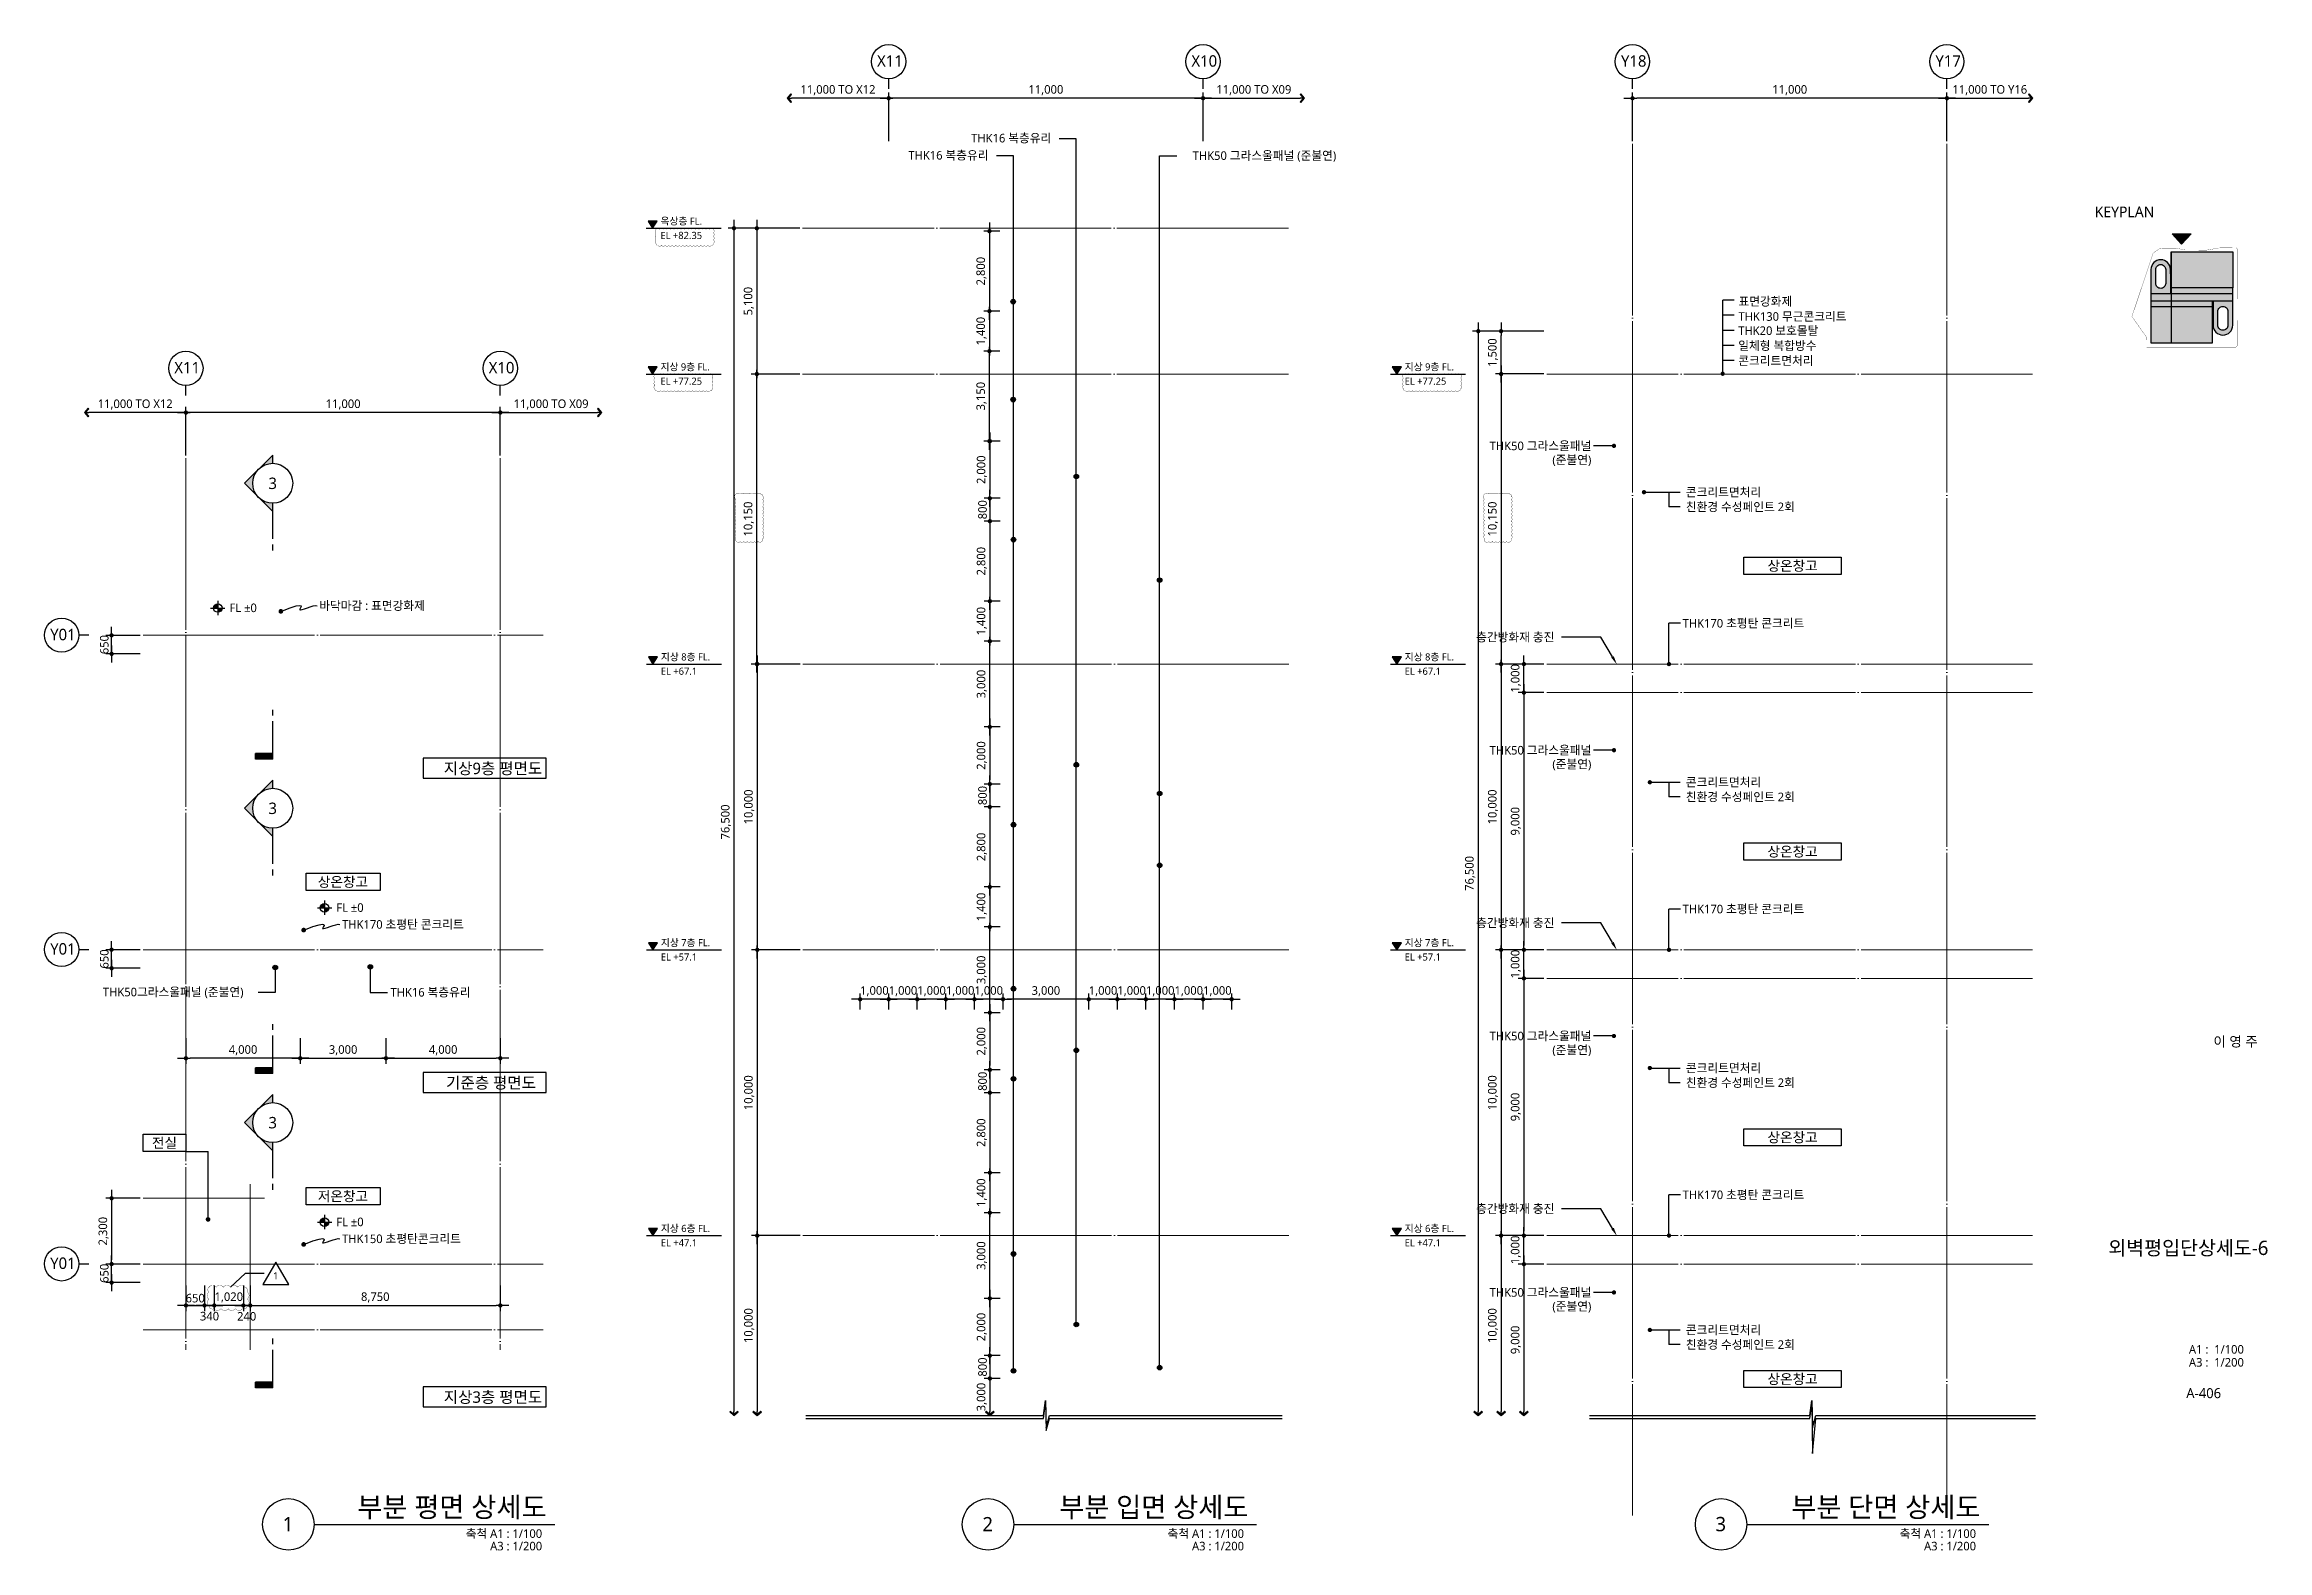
# Model space of a CAD drawing. Header units: millimetres. Extents: x -420989 to -259189, y -1306565 to -1134794.
# Drawn here: x -336989 to -259206, y -1306565 to -1253862 of the extents above; entities that cross this region are included whole.
import ezdxf
from ezdxf.enums import TextEntityAlignment as Align

# ---------------------------------------------------------------- set-up
doc = ezdxf.new("R2010")
doc.units = ezdxf.units.MM
doc.header["$LTSCALE"] = 100
doc.header["$MEASUREMENT"] = 0
for name, pattern in [('CEN', [62, 60, -1, 0, -1]), ('DASHDOTX2', [2, 1, -0.5, 0, -0.5]), ('PHANTOM', [63.5, 31.75, -6.35, 6.35, -6.35, 6.35, -6.35])]:
    doc.linetypes.add(name, pattern=pattern)
doc.layers.get('0').update_dxf_attribs({"linetype": 'CONTINUOUS'})
for name, color, linetype in [('7-지시선', 7, 'CONTINUOUS'), ('A-DIMS', 7, 'CONTINUOUS'), ('A-MKXS-LEAD', 7, 'CONTINUOUS'), ('A-XXXX-SOLD', 252, 'CONTINUOUS'), ('AA-SYMB', 1, 'CONTINUOUS'), ('SYMB', 7, 'CONTINUOUS'), ('TEXT', 4, 'CONTINUOUS'), ('색상', 7, 'CONTINUOUS')]:
    doc.layers.add(name, color=color, linetype=linetype)
for name, color, linetype, lineweight in [('A-AXIS-BUBL', 7, 'CONTINUOUS', 25), ('A-AXIS-LINE', 1, 'CEN', 15), ('A-BOND-LIN1', 4, 'DASHDOTX2', 25), ('A-BORD-TEXT', 3, 'CONTINUOUS', 25), ('A-CONC-LIN1', 2, 'CONTINUOUS', 40), ('A-MKXS-MAK1', 3, 'CONTINUOUS', 25), ('A-MKXS-TEXT1', 3, 'CONTINUOUS', 25), ('A-MKXS-TEXT2', 7, 'CONTINUOUS', 25), ('A-MKXX-NAME', 3, 'CONTINUOUS', 25), ('A-MKXX-SYMB', 7, 'CONTINUOUS', 25), ('A-XXXX-SYMB', 7, 'CONTINUOUS', 25), ('A-XXXX-TXT1', 3, 'CONTINUOUS', 25), ('A-XXXX-TXT2', 3, 'CONTINUOUS', 25), ('REV-202205', 20, 'CONTINUOUS', 25)]:
    doc.layers.add(name, color=color, linetype=linetype, lineweight=lineweight)
doc.styles.add('HY울릉도L', font='')
doc.styles.add('맑은고딕', font='malgun.ttf')
doc.styles.get('HY울릉도L').set_extended_font_data('HYwulM')
doc.dimstyles.new('CDIM', dxfattribs={"dimtxt": 3, "dimasz": 1.5, "dimexe": 2, "dimexo": 1, "dimgap": 1, "dimtad": 1, "dimdec": 0, "dimrnd": 0.5, "dimzin": 0, "dimdsep": 32, "dimlunit": 6, "dimtxsty": 'HY울릉도L', "dimblk1": '_CIDOT', "dimblk2": '_CIDOT', "dimsah": 1, "dimcen": 5.5, "dimclrd": 2, "dimclre": 2, "dimclrt": 7, "dimadec": 0, "dimazin": 0, "dimtfac": 1, "dimtdec": 0, "dimtix": 1, "dimtmove": 2, "dimatfit": 1, "dimldrblk": '_CIDOT', "dimfxl": 1, "dimtolj": 1, "dimtzin": 0, "dimlwd": -1, "dimarcsym": 0})

msp = doc.modelspace()

# ---------------------------------------------------------------- texts
at = {"ltscale": 100, "style": '맑은고딕'}
msp.add_text('KEYPLAN', height=375, dxfattribs=at).set_placement((-265252.7, -1260020.8), align=Align.BOTTOM_LEFT)
at = {"layer": 'A-BORD-TEXT', "style": '맑은고딕'}
for s, height, p in [('이 영 주', 350, (-260323.9, -1288753.6)), ('외벽평입단상세도-6', 500, (-261976.5, -1295973.7))]:
    msp.add_text(s, height=height, dxfattribs=at).set_placement(p, align=Align.MIDDLE_CENTER)
for s, height, p in [('A1 :  1/100', 300, (-260033.9, -1299675.2)), ('A3 :  1/200', 300, (-260033.9, -1300128.7)), ('A-406', 350, (-260830, -1301232.3))]:
    msp.add_text(s, height=height, dxfattribs=at).set_placement(p, align=Align.RIGHT)
at = {"layer": 'A-MKXS-TEXT1', "style": '맑은고딕'}
for s, p in [('THK16 복층유리', (-301761, -1257140.9)), ('THK16 복층유리', (-303957.7, -1257740.9)), ('THK50 그라스울패널 (준불연)', (-291791.3, -1257752.4)), ('THK50 그라스울패널', (-282866, -1267909.3)), ('(준불연)', (-282866, -1268397.8)), ('THK50 그라스울패널', (-282866, -1278559.3)), ('(준불연)', (-282866, -1279047.8)), ('THK50 그라스울패널', (-282866, -1288559.3)), ('(준불연)', (-282866, -1289047.8)), ('THK50 그라스울패널', (-282866, -1297532.2)), ('(준불연)', (-282866, -1298020.7))]:
    msp.add_text(s, height=300, dxfattribs=at).set_placement(p, align=Align.MIDDLE_RIGHT)
for s, p in [('표면강화제', (-277717.6, -1262855.4)), ('THK20 보호몰탈', (-277725.8, -1263877.5)), ('THK130 무근콘크리트', (-277717.6, -1263381.8)), ('콘크리트면처리', (-277725.8, -1264930.4)), ('일체형 복합방수', (-277725.8, -1264404)), ('콘크리트면처리', (-279557.9, -1269530.2)), ('친환경 수성페인트 2회', (-279559.2, -1270043.7)), ('바닥마감 : 표면강화제', (-327374.1, -1273502.9)), ('THK170 초평탄 콘크리트', (-279672.5, -1274117.4)), ('콘크리트면처리', (-279557.9, -1279680.2)), ('친환경 수성페인트 2회', (-279559.2, -1280193.7)), ('THK170 초평탄 콘크리트', (-279672.5, -1284117.4)), ('THK170 초평탄 콘크리트', (-326575.1, -1284655.9)), ('THK50그라스울패널 (준불연)', (-334944.9, -1287020.5)), ('THK16 복층유리', (-324882, -1287029.1)), ('콘크리트면처리', (-279557.9, -1289680.2)), ('친환경 수성페인트 2회', (-279559.2, -1290193.7)), ('THK170 초평탄 콘크리트', (-279672.5, -1294117.4)), ('THK150 초평탄콘크리트', (-326575.1, -1295655.9)), ('콘크리트면처리', (-279557.9, -1298845.7)), ('친환경 수성페인트 2회', (-279559.2, -1299359.2))]:
    msp.add_text(s, height=300, dxfattribs=at).set_placement(p, align=Align.MIDDLE_LEFT)
at = {"layer": 'A-MKXS-TEXT2', "style": '맑은고딕'}
for p in [(-329002.5, -1269219.3), (-329002.5, -1280592), (-329002.5, -1291592)]:
    msp.add_text('3', height=400, dxfattribs=at).set_placement(p, align=Align.MIDDLE)
at = {"layer": 'A-MKXX-NAME', "style": '맑은고딕'}
for s, p in [('상온창고', (-275824.4, -1272105.3)), ('상온창고', (-275824.4, -1282105.3)), ('상온창고', (-326545.9, -1283165.1)), ('상온창고', (-275824.4, -1292105.3)), ('전실', (-332788.8, -1292298.9)), ('저온창고', (-326545.9, -1294165.1)), ('상온창고', (-275824.4, -1300563.4))]:
    msp.add_text(s, height=350, dxfattribs=at).set_placement(p, align=Align.MIDDLE_CENTER)
at = {"layer": 'A-XXXX-TXT1', "style": '맑은고딕'}
for s, height, p in [('지상9층 평면도', 400, (-319573.1, -1279515.1)), ('기준층 평면도', 400, (-319790, -1290515.1)), ('지상3층 평면도', 400, (-319573.1, -1301515.1)), ('부분 평면 상세도', 700, (-319419.2, -1305603.7)), ('부분 입면 상세도', 700, (-294861.5, -1305603.7)), ('부분 단면 상세도', 700, (-269248.5, -1305603.7))]:
    msp.add_text(s, height=height, dxfattribs=at).set_placement(p, align=Align.BOTTOM_RIGHT)
for s, p in [('1', (-328466, -1305638.3)), ('2', (-303985.8, -1305638.3)), ('3', (-278337.7, -1305638.3))]:
    msp.add_text(s, height=500, dxfattribs=at).set_placement(p, align=Align.MIDDLE)
for s, p in [('축척 A1 : 1/100', (-319575, -1305821.2)), ('축척 A1 : 1/100', (-295017.3, -1305821.2)), ('축척 A1 : 1/100', (-269404.2, -1305821.2)), ('A3 : 1/200', (-319575, -1306259.1)), ('A3 : 1/200', (-295017.3, -1306259.1)), ('A3 : 1/200', (-269404.2, -1306259.1))]:
    msp.add_text(s, height=300, dxfattribs=at).set_placement(p, align=Align.TOP_RIGHT)
at = {"layer": 'A-XXXX-TXT2', "ltscale": 0.2, "style": '맑은고딕'}
for s, p in [('X11', (-307407.6, -1254440.3)), ('X10', (-296407.6, -1254440.3)), ('Y18', (-281381.7, -1254440.3)), ('Y17', (-270381.7, -1254440.3)), ('X11', (-331996, -1265172.1)), ('X10', (-320996, -1265172.1)), ('Y01', (-336343.5, -1274510.8)), ('Y01', (-336343.5, -1285510.8)), ('Y01', (-336343.5, -1296510.8))]:
    msp.add_text(s, height=400, dxfattribs=at).set_placement(p, align=Align.MIDDLE)
at = {"layer": 'A-XXXX-TXT2', "style": '맑은고딕'}
for p in [(-330514.4, -1273576.7), (-326777.4, -1284064.5), (-326777.4, -1295064.5)]:
    msp.add_text('FL %%P0', height=300, dxfattribs=at).set_placement(p, align=Align.MIDDLE_LEFT)

# ---------------------------------------------------------------- blocks, each defined once
blk = doc.blocks.new('입단면LEVEL1')
at = {"layer": 'SYMB', "linetype": 'ByBlock'}
blk.add_line((0, 0), (26.26, 0), dxfattribs=at)
blk.add_lwpolyline([(0.64, 2.5), (2.24, 0), (3.84, 2.5)], close=True, dxfattribs=at)
blk.add_solid([(0.64, 2.5), (3.84, 2.5), (2.24, 0)], dxfattribs=at)
at = {"layer": 'TEXT', "style": '맑은고딕'}
for tag, p in [('층레벨', (5.03, 1.28)), ('LEVEL', (5.85, -2.99))]:
    blk.add_attdef(tag, p, '', height=2.5, dxfattribs=at)
blk = doc.blocks.new('A$C37D53214')
at = {"layer": 'A-XXXX-SYMB'}
h = blk.add_hatch(color=256, dxfattribs=at)
h.paths.add_polyline_path([(0, 300, 0.4142136), (-300, 0), (0, 0)])
h.paths.add_polyline_path([(300, 0), (0, 0), (0, -300, 0.4142136)])
for p, q in [((-500, 0), (500, 0)), ((0, 500), (0, -500))]:
    blk.add_line(p, q, dxfattribs=at)
blk.add_circle((0, 0), 300, dxfattribs=at)
blk = doc.blocks.new('A$C1F441119')
at = {"layer": 'A-MKXS-MAK1'}
h = blk.add_hatch(color=256, dxfattribs=at)
h.paths.add_polyline_path([(-41, 1006), (-536, 511, -0.414214), (454, 511)])
h.paths.add_polyline_path([(-536, 511), (-1031, 16), (-741, 16, -0.198912)])
h.paths.add_polyline_path([(454, 511, -0.198912), (659, 16), (949, 16)])
for p, q in [((-1031, 16), (-41, 1006)), ((949, 16), (-41, 1006)), ((-2387, 16), (-2187, 16)), ((-1987, 16), (-741, 16)), ((659, 16), (949, 16))]:
    blk.add_line(p, q, dxfattribs=at)
blk.add_circle((-41, 16), 700, dxfattribs=at)
blk = doc.blocks.new('A$C55C64937')
at = {"layer": 'A-MKXS-MAK1'}
blk.add_hatch(color=256, dxfattribs=at).paths.add_polyline_path([(-1526, 600), (-1726, 600), (-1726, 0), (-1526, 0)])
for p, q in [((-1726, 600), (-1526, 600)), ((-1726, 0), (-1726, 600)), ((-1726, 0), (-400, 0)), ((-1526, 0), (-1526, 600)), ((-200, 0), (0, 0))]:
    blk.add_line(p, q, dxfattribs=at)
blk = doc.blocks.new('A$C0A9F2FD3')
at = {"layer": 'A-MKXS-LEAD'}
blk.add_lwpolyline([(-147, 255), (-559, 945), (-1927, 945)], dxfattribs=at)
blk.add_lwpolyline([(3, -5, 0, 100, 0), (-147, 255, 100, 100, 0)], format="xyseb", dxfattribs=at)
at = {"layer": 'A-MKXS-TEXT1', "style": '맑은고딕'}
blk.add_text('층간방화재 충진', height=300, dxfattribs=at).set_placement((-4919, 945), align=Align.MIDDLE_LEFT)
blk = doc.blocks.new('_CIDOT')
at = {"color": 0, "linetype": 'ByBlock'}
blk.add_line((2, 0), (-1, 0), dxfattribs=at)
at = {"color": 0, "linetype": 'ByBlock', "const_width": 0.5}
blk.add_lwpolyline([(-0.25, 0, 1), (0.25, 0, 1)], format="xyb", close=True, dxfattribs=at)
blk = doc.blocks.new('*D307')
at = {"layer": 'A-DIMS', "lineweight": -2, "transparency": 16777216}
for p, q in [((-284524, -1275544), (-286224, -1275544)), ((-284524, -1285544), (-286224, -1285544))]:
    blk.add_line(p, q, dxfattribs=at)
at = {"layer": 'A-DIMS', "transparency": 16777216}
blk.add_line((-286024, -1275694), (-286024, -1285394), dxfattribs=at)
at = {"layer": 'A-DIMS', "transparency": 16777216, "xscale": 150, "yscale": 150, "zscale": 150}
for p, rotation in [((-286024, -1275544), 90), ((-286024, -1285544), 270)]:
    blk.add_blockref('_CIDOT', p, dxfattribs=dict(at, rotation=rotation))
at = {"layer": 'A-DIMS', "color": 3, "transparency": 16777216, "insert": (-286305, -1280544), "char_height": 300, "attachment_point": 5, "rotation": 90, "style": '맑은고딕'}
blk.add_mtext('\\A1;10,000', dxfattribs=at)
blk = doc.blocks.new('ARROW2')
blk.add_lwpolyline([(-1, 0.87), (-0.26, 0), (-1, -0.87), (-0.85, -1), (0, 0), (-0.85, 1)], close=True)
for points in [[(-1, 0.87), (-0.85, 1), (-0.26, 0), (0, 0)], [(-0.26, 0), (0, 0), (-1, -0.87), (-0.85, -1)]]:
    blk.add_solid(points)
at = {"layer": 'A-XXXX-SYMB'}
blk.add_line((0, 0), (-1, 0), dxfattribs=at)
blk = doc.blocks.new('*D308')
at = {"layer": 'A-DIMS', "lineweight": -2, "transparency": 16777216}
blk.add_line((-284524, -1263895), (-287024, -1263895), dxfattribs=at)
at = {"layer": 'A-DIMS', "transparency": 16777216}
blk.add_line((-286824, -1264045), (-286824, -1301694), dxfattribs=at)
at = {"layer": 'A-DIMS', "transparency": 16777216, "xscale": 150, "yscale": 150, "zscale": 150}
for name, p, rotation in [('_CIDOT', (-286824, -1263895), 90), ('ARROW2', (-286824, -1301844), 270)]:
    blk.add_blockref(name, p, dxfattribs=dict(at, rotation=rotation))
at = {"layer": 'A-DIMS', "color": 3, "transparency": 16777216, "insert": (-287105, -1282870), "char_height": 300, "attachment_point": 5, "rotation": 90, "style": '맑은고딕'}
blk.add_mtext('\\A1;76,500', dxfattribs=at)
blk = doc.blocks.new('*D309')
at = {"layer": 'A-DIMS', "lineweight": -2, "transparency": 16777216}
for p, q in [((-284524, -1285544), (-286224, -1285544)), ((-284524, -1295544), (-286224, -1295544))]:
    blk.add_line(p, q, dxfattribs=at)
at = {"layer": 'A-DIMS', "transparency": 16777216}
blk.add_line((-286024, -1285694), (-286024, -1295394), dxfattribs=at)
at = {"layer": 'A-DIMS', "transparency": 16777216, "xscale": 150, "yscale": 150, "zscale": 150}
for p, rotation in [((-286024, -1285544), 90), ((-286024, -1295544), 270)]:
    blk.add_blockref('_CIDOT', p, dxfattribs=dict(at, rotation=rotation))
at = {"layer": 'A-DIMS', "color": 3, "transparency": 16777216, "insert": (-286305, -1290544), "char_height": 300, "attachment_point": 5, "rotation": 90, "style": '맑은고딕'}
blk.add_mtext('\\A1;10,000', dxfattribs=at)
blk = doc.blocks.new('*D310')
at = {"layer": 'A-DIMS', "lineweight": -2, "transparency": 16777216}
for p, q in [((-284524, -1295544), (-285424, -1295544)), ((-284524, -1296544), (-285424, -1296544))]:
    blk.add_line(p, q, dxfattribs=at)
at = {"layer": 'A-DIMS', "transparency": 16777216}
for p, q in [((-285224, -1295394), (-285224, -1295244)), ((-285224, -1296544), (-285224, -1295544)), ((-285224, -1296694), (-285224, -1296844))]:
    blk.add_line(p, q, dxfattribs=at)
at = {"layer": 'A-DIMS', "transparency": 16777216, "xscale": 150, "yscale": 150, "zscale": 150}
for p, rotation in [((-285224, -1295544), 270), ((-285224, -1296544), 90)]:
    blk.add_blockref('_CIDOT', p, dxfattribs=dict(at, rotation=rotation))
at = {"layer": 'A-DIMS', "color": 3, "transparency": 16777216, "insert": (-285505, -1296044), "char_height": 300, "attachment_point": 5, "rotation": 90, "style": '맑은고딕'}
blk.add_mtext('\\A1;1,000', dxfattribs=at)
blk = doc.blocks.new('*D311')
at = {"layer": 'A-DIMS', "lineweight": -2, "transparency": 16777216}
for p, q in [((-284524, -1286544), (-285424, -1286544)), ((-284524, -1295544), (-285424, -1295544))]:
    blk.add_line(p, q, dxfattribs=at)
at = {"layer": 'A-DIMS', "transparency": 16777216}
blk.add_line((-285224, -1286694), (-285224, -1295394), dxfattribs=at)
at = {"layer": 'A-DIMS', "transparency": 16777216, "xscale": 150, "yscale": 150, "zscale": 150}
for p, rotation in [((-285224, -1286544), 90), ((-285224, -1295544), 270)]:
    blk.add_blockref('_CIDOT', p, dxfattribs=dict(at, rotation=rotation))
at = {"layer": 'A-DIMS', "color": 3, "transparency": 16777216, "insert": (-285505, -1291044), "char_height": 300, "attachment_point": 5, "rotation": 90, "style": '맑은고딕'}
blk.add_mtext('\\A1;9,000', dxfattribs=at)
blk = doc.blocks.new('*D312')
at = {"layer": 'A-DIMS', "lineweight": -2, "transparency": 16777216}
for p, q in [((-284524, -1285544), (-285424, -1285544)), ((-284524, -1286544), (-285424, -1286544))]:
    blk.add_line(p, q, dxfattribs=at)
at = {"layer": 'A-DIMS', "transparency": 16777216}
for p, q in [((-285224, -1285394), (-285224, -1285244)), ((-285224, -1286544), (-285224, -1285544)), ((-285224, -1286694), (-285224, -1286844))]:
    blk.add_line(p, q, dxfattribs=at)
at = {"layer": 'A-DIMS', "transparency": 16777216, "xscale": 150, "yscale": 150, "zscale": 150}
for p, rotation in [((-285224, -1285544), 270), ((-285224, -1286544), 90)]:
    blk.add_blockref('_CIDOT', p, dxfattribs=dict(at, rotation=rotation))
at = {"layer": 'A-DIMS', "color": 3, "transparency": 16777216, "insert": (-285505, -1286044), "char_height": 300, "attachment_point": 5, "rotation": 90, "style": '맑은고딕'}
blk.add_mtext('\\A1;1,000', dxfattribs=at)
blk = doc.blocks.new('*D313')
at = {"layer": 'A-DIMS', "lineweight": -2, "transparency": 16777216}
for p, q in [((-284524, -1276544), (-285424, -1276544)), ((-284524, -1285544), (-285424, -1285544))]:
    blk.add_line(p, q, dxfattribs=at)
at = {"layer": 'A-DIMS', "transparency": 16777216}
blk.add_line((-285224, -1276694), (-285224, -1285394), dxfattribs=at)
at = {"layer": 'A-DIMS', "transparency": 16777216, "xscale": 150, "yscale": 150, "zscale": 150}
for p, rotation in [((-285224, -1276544), 90), ((-285224, -1285544), 270)]:
    blk.add_blockref('_CIDOT', p, dxfattribs=dict(at, rotation=rotation))
at = {"layer": 'A-DIMS', "color": 3, "transparency": 16777216, "insert": (-285505, -1281044), "char_height": 300, "attachment_point": 5, "rotation": 90, "style": '맑은고딕'}
blk.add_mtext('\\A1;9,000', dxfattribs=at)
blk = doc.blocks.new('*D314')
at = {"layer": 'A-DIMS', "lineweight": -2, "transparency": 16777216}
for p, q in [((-284524, -1275544), (-285424, -1275544)), ((-284524, -1276544), (-285424, -1276544))]:
    blk.add_line(p, q, dxfattribs=at)
at = {"layer": 'A-DIMS', "transparency": 16777216}
for p, q in [((-285224, -1275394), (-285224, -1275244)), ((-285224, -1276544), (-285224, -1275544)), ((-285224, -1276694), (-285224, -1276844))]:
    blk.add_line(p, q, dxfattribs=at)
at = {"layer": 'A-DIMS', "transparency": 16777216, "xscale": 150, "yscale": 150, "zscale": 150}
for p, rotation in [((-285224, -1275544), 270), ((-285224, -1276544), 90)]:
    blk.add_blockref('_CIDOT', p, dxfattribs=dict(at, rotation=rotation))
at = {"layer": 'A-DIMS', "color": 3, "transparency": 16777216, "insert": (-285505, -1276044), "char_height": 300, "attachment_point": 5, "rotation": 90, "style": '맑은고딕'}
blk.add_mtext('\\A1;1,000', dxfattribs=at)
blk = doc.blocks.new('*D315')
at = {"layer": 'A-DIMS', "lineweight": -2, "transparency": 16777216}
for p, q in [((-284524, -1265394), (-286224, -1265394)), ((-284524, -1275544), (-286224, -1275544))]:
    blk.add_line(p, q, dxfattribs=at)
at = {"layer": 'A-DIMS', "transparency": 16777216}
blk.add_line((-286024, -1265544), (-286024, -1275394), dxfattribs=at)
at = {"layer": 'A-DIMS', "transparency": 16777216, "xscale": 150, "yscale": 150, "zscale": 150}
for p, rotation in [((-286024, -1265394), 90), ((-286024, -1275544), 270)]:
    blk.add_blockref('_CIDOT', p, dxfattribs=dict(at, rotation=rotation))
at = {"layer": 'A-DIMS', "color": 3, "transparency": 16777216, "insert": (-286305, -1270469), "char_height": 300, "attachment_point": 5, "rotation": 90, "style": '맑은고딕'}
blk.add_mtext('\\A1;10,150', dxfattribs=at)
blk = doc.blocks.new('*D316')
at = {"layer": 'A-DIMS', "lineweight": -2, "transparency": 16777216}
blk.add_line((-284524, -1295544), (-286224, -1295544), dxfattribs=at)
at = {"layer": 'A-DIMS', "transparency": 16777216}
blk.add_line((-286024, -1295694), (-286024, -1301694), dxfattribs=at)
at = {"layer": 'A-DIMS', "transparency": 16777216, "xscale": 150, "yscale": 150, "zscale": 150}
for name, p, rotation in [('_CIDOT', (-286024, -1295544), 90), ('ARROW2', (-286024, -1301844), 270)]:
    blk.add_blockref(name, p, dxfattribs=dict(at, rotation=rotation))
at = {"layer": 'A-DIMS', "color": 3, "transparency": 16777216, "insert": (-286305, -1298694), "char_height": 300, "attachment_point": 5, "rotation": 90, "style": '맑은고딕'}
blk.add_mtext('\\A1;10,000', dxfattribs=at)
blk = doc.blocks.new('*D317')
at = {"layer": 'A-DIMS', "lineweight": -2, "transparency": 16777216}
blk.add_line((-284524, -1296544), (-285424, -1296544), dxfattribs=at)
at = {"layer": 'A-DIMS', "transparency": 16777216}
blk.add_line((-285224, -1296694), (-285224, -1301694), dxfattribs=at)
at = {"layer": 'A-DIMS', "transparency": 16777216, "xscale": 150, "yscale": 150, "zscale": 150}
for name, p, rotation in [('_CIDOT', (-285224, -1296544), 90), ('ARROW2', (-285224, -1301844), 270)]:
    blk.add_blockref(name, p, dxfattribs=dict(at, rotation=rotation))
at = {"layer": 'A-DIMS', "color": 3, "transparency": 16777216, "insert": (-285505, -1299194), "char_height": 300, "attachment_point": 5, "rotation": 90, "style": '맑은고딕'}
blk.add_mtext('\\A1;9,000', dxfattribs=at)
blk = doc.blocks.new('*D318')
at = {"layer": 'A-DIMS', "lineweight": -2, "transparency": 16777216}
for p, q in [((-284524, -1263895), (-286224, -1263895)), ((-284524, -1265394), (-286224, -1265394))]:
    blk.add_line(p, q, dxfattribs=at)
at = {"layer": 'A-DIMS', "transparency": 16777216}
blk.add_line((-286024, -1265244), (-286024, -1264045), dxfattribs=at)
at = {"layer": 'A-DIMS', "transparency": 16777216, "xscale": 150, "yscale": 150, "zscale": 150}
for p, rotation in [((-286024, -1263895), 90), ((-286024, -1265394), 270)]:
    blk.add_blockref('_CIDOT', p, dxfattribs=dict(at, rotation=rotation))
at = {"layer": 'A-DIMS', "color": 3, "transparency": 16777216, "insert": (-286305, -1264645), "char_height": 300, "attachment_point": 5, "rotation": 90, "style": '맑은고딕'}
blk.add_mtext('\\A1;1,500', dxfattribs=at)
blk = doc.blocks.new('*D319')
at = {"layer": 'A-DIMS', "lineweight": -2, "transparency": 16777216}
blk.add_line((-310563, -1260295), (-313063, -1260295), dxfattribs=at)
at = {"layer": 'A-DIMS', "transparency": 16777216}
blk.add_line((-312863, -1260445), (-312863, -1301694), dxfattribs=at)
at = {"layer": 'A-DIMS', "transparency": 16777216, "xscale": 150, "yscale": 150, "zscale": 150}
for name, p, rotation in [('_CIDOT', (-312863, -1260295), 90), ('ARROW2', (-312863, -1301844), 270)]:
    blk.add_blockref(name, p, dxfattribs=dict(at, rotation=rotation))
at = {"layer": 'A-DIMS', "color": 3, "transparency": 16777216, "insert": (-313143, -1281070), "char_height": 300, "attachment_point": 5, "rotation": 90, "style": '맑은고딕'}
blk.add_mtext('\\A1;76,500', dxfattribs=at)
blk = doc.blocks.new('*D320')
at = {"layer": 'A-DIMS', "lineweight": -2, "transparency": 16777216}
for p, q in [((-310550, -1285544), (-312250, -1285544)), ((-310550, -1295544), (-312250, -1295544))]:
    blk.add_line(p, q, dxfattribs=at)
at = {"layer": 'A-DIMS', "transparency": 16777216}
blk.add_line((-312050, -1285694), (-312050, -1295394), dxfattribs=at)
at = {"layer": 'A-DIMS', "transparency": 16777216, "xscale": 150, "yscale": 150, "zscale": 150}
for p, rotation in [((-312050, -1285544), 90), ((-312050, -1295544), 270)]:
    blk.add_blockref('_CIDOT', p, dxfattribs=dict(at, rotation=rotation))
at = {"layer": 'A-DIMS', "color": 3, "transparency": 16777216, "insert": (-312331, -1290544), "char_height": 300, "attachment_point": 5, "rotation": 90, "style": '맑은고딕'}
blk.add_mtext('\\A1;10,000', dxfattribs=at)
blk = doc.blocks.new('*D321')
at = {"layer": 'A-DIMS', "lineweight": -2, "transparency": 16777216}
for p, q in [((-310550, -1275544), (-312250, -1275544)), ((-310550, -1285544), (-312250, -1285544))]:
    blk.add_line(p, q, dxfattribs=at)
at = {"layer": 'A-DIMS', "transparency": 16777216}
blk.add_line((-312050, -1275694), (-312050, -1285394), dxfattribs=at)
at = {"layer": 'A-DIMS', "transparency": 16777216, "xscale": 150, "yscale": 150, "zscale": 150}
for p, rotation in [((-312050, -1275544), 90), ((-312050, -1285544), 270)]:
    blk.add_blockref('_CIDOT', p, dxfattribs=dict(at, rotation=rotation))
at = {"layer": 'A-DIMS', "color": 3, "transparency": 16777216, "insert": (-312331, -1280544), "char_height": 300, "attachment_point": 5, "rotation": 90, "style": '맑은고딕'}
blk.add_mtext('\\A1;10,000', dxfattribs=at)
blk = doc.blocks.new('*D322')
at = {"layer": 'A-DIMS', "lineweight": -2, "transparency": 16777216}
blk.add_line((-310550, -1295544), (-312250, -1295544), dxfattribs=at)
at = {"layer": 'A-DIMS', "transparency": 16777216}
blk.add_line((-312050, -1295694), (-312050, -1301694), dxfattribs=at)
at = {"layer": 'A-DIMS', "transparency": 16777216, "xscale": 150, "yscale": 150, "zscale": 150}
for name, p, rotation in [('_CIDOT', (-312050, -1295544), 90), ('ARROW2', (-312050, -1301844), 270)]:
    blk.add_blockref(name, p, dxfattribs=dict(at, rotation=rotation))
at = {"layer": 'A-DIMS', "color": 3, "transparency": 16777216, "insert": (-312331, -1298694), "char_height": 300, "attachment_point": 5, "rotation": 90, "style": '맑은고딕'}
blk.add_mtext('\\A1;10,000', dxfattribs=at)
blk = doc.blocks.new('*D323')
at = {"layer": 'A-DIMS', "lineweight": -2, "transparency": 16777216}
blk.add_line((-303550, -1300544), (-304111, -1300544), dxfattribs=at)
at = {"layer": 'A-DIMS', "transparency": 16777216}
blk.add_line((-303911, -1300694), (-303911, -1301694), dxfattribs=at)
at = {"layer": 'A-DIMS', "transparency": 16777216, "xscale": 150, "yscale": 150, "zscale": 150}
for name, p, rotation in [('_CIDOT', (-303911, -1300544), 90), ('ARROW2', (-303911, -1301844), 270)]:
    blk.add_blockref(name, p, dxfattribs=dict(at, rotation=rotation))
at = {"layer": 'A-DIMS', "color": 3, "transparency": 16777216, "insert": (-304191, -1301194), "char_height": 300, "attachment_point": 5, "rotation": 90, "style": '맑은고딕'}
blk.add_mtext('\\A1;3,000', dxfattribs=at)
blk = doc.blocks.new('*D324')
at = {"layer": 'A-DIMS', "lineweight": -2, "transparency": 16777216}
for p, q in [((-310563, -1265395), (-312263, -1265395)), ((-310550, -1275544), (-312263, -1275544))]:
    blk.add_line(p, q, dxfattribs=at)
at = {"layer": 'A-DIMS', "transparency": 16777216}
blk.add_line((-312063, -1275394), (-312063, -1265545), dxfattribs=at)
at = {"layer": 'A-DIMS', "transparency": 16777216, "xscale": 150, "yscale": 150, "zscale": 150}
for p, rotation in [((-312063, -1265395), 90), ((-312063, -1275544), 270)]:
    blk.add_blockref('_CIDOT', p, dxfattribs=dict(at, rotation=rotation))
at = {"layer": 'A-DIMS', "color": 3, "transparency": 16777216, "insert": (-312344, -1270470), "char_height": 300, "attachment_point": 5, "rotation": 90, "style": '맑은고딕'}
blk.add_mtext('\\A1;10,150', dxfattribs=at)
blk = doc.blocks.new('*D325')
at = {"layer": 'A-DIMS', "lineweight": -2, "transparency": 16777216}
for p, q in [((-310563, -1260295), (-312263, -1260295)), ((-310563, -1265395), (-312263, -1265395))]:
    blk.add_line(p, q, dxfattribs=at)
at = {"layer": 'A-DIMS', "transparency": 16777216}
blk.add_line((-312063, -1260445), (-312063, -1265245), dxfattribs=at)
at = {"layer": 'A-DIMS', "transparency": 16777216, "xscale": 150, "yscale": 150, "zscale": 150}
for p, rotation in [((-312063, -1260295), 90), ((-312063, -1265395), 270)]:
    blk.add_blockref('_CIDOT', p, dxfattribs=dict(at, rotation=rotation))
at = {"layer": 'A-DIMS', "color": 3, "transparency": 16777216, "insert": (-312344, -1262845), "char_height": 300, "attachment_point": 5, "rotation": 90, "style": '맑은고딕'}
blk.add_mtext('\\A1;5,100', dxfattribs=at)
blk = doc.blocks.new('*D326')
at = {"layer": 'A-DIMS', "lineweight": -2, "transparency": 16777216}
for p, q in [((-307450, -1257244), (-307450, -1255544)), ((-296450, -1257244), (-296450, -1255544))]:
    blk.add_line(p, q, dxfattribs=at)
at = {"layer": 'A-DIMS', "transparency": 16777216}
blk.add_line((-296600, -1255744), (-307300, -1255744), dxfattribs=at)
at = {"layer": 'A-DIMS', "transparency": 16777216, "xscale": 150, "yscale": 150, "zscale": 150, "rotation": 180}
blk.add_blockref('_CIDOT', (-307450, -1255744), dxfattribs=at)
at = {"layer": 'A-DIMS', "transparency": 16777216, "xscale": 150, "yscale": 150, "zscale": 150}
blk.add_blockref('_CIDOT', (-296450, -1255744), dxfattribs=at)
at = {"layer": 'A-DIMS', "color": 3, "transparency": 16777216, "insert": (-301950, -1255463), "char_height": 300, "attachment_point": 5, "style": '맑은고딕'}
blk.add_mtext('\\A1;11,000', dxfattribs=at)
blk = doc.blocks.new('*D327')
at = {"layer": 'A-DIMS', "lineweight": -2, "transparency": 16777216}
for p, q in [((-281424, -1257244), (-281424, -1255544)), ((-270424, -1257244), (-270424, -1255544))]:
    blk.add_line(p, q, dxfattribs=at)
at = {"layer": 'A-DIMS', "transparency": 16777216}
blk.add_line((-270574, -1255744), (-281274, -1255744), dxfattribs=at)
at = {"layer": 'A-DIMS', "transparency": 16777216, "xscale": 150, "yscale": 150, "zscale": 150, "rotation": 180}
blk.add_blockref('_CIDOT', (-281424, -1255744), dxfattribs=at)
at = {"layer": 'A-DIMS', "transparency": 16777216, "xscale": 150, "yscale": 150, "zscale": 150}
blk.add_blockref('_CIDOT', (-270424, -1255744), dxfattribs=at)
at = {"layer": 'A-DIMS', "color": 3, "transparency": 16777216, "insert": (-275924, -1255463), "char_height": 300, "attachment_point": 5, "style": '맑은고딕'}
blk.add_mtext('\\A1;11,000', dxfattribs=at)
blk = doc.blocks.new('*D328')
at = {"layer": 'A-DIMS', "lineweight": -2, "transparency": 16777216}
for p, q in [((-333639, -1274539), (-334839, -1274539)), ((-333639, -1275189), (-334839, -1275189))]:
    blk.add_line(p, q, dxfattribs=at)
at = {"layer": 'A-DIMS', "transparency": 16777216}
for p, q in [((-334639, -1274389), (-334639, -1274239)), ((-334639, -1275189), (-334639, -1274539)), ((-334639, -1275339), (-334639, -1275489))]:
    blk.add_line(p, q, dxfattribs=at)
at = {"layer": 'A-DIMS', "transparency": 16777216, "xscale": 150, "yscale": 150, "zscale": 150}
for p, rotation in [((-334639, -1274539), 270), ((-334639, -1275189), 90)]:
    blk.add_blockref('_CIDOT', p, dxfattribs=dict(at, rotation=rotation))
at = {"layer": 'A-DIMS', "color": 3, "transparency": 16777216, "insert": (-334894, -1274864), "char_height": 300, "attachment_point": 5, "rotation": 90, "style": '맑은고딕'}
blk.add_mtext('\\A1;650', dxfattribs=at)
blk = doc.blocks.new('*D329')
at = {"layer": 'A-DIMS', "lineweight": -2, "transparency": 16777216}
for p, q in [((-333639, -1285539), (-334839, -1285539)), ((-333639, -1286189), (-334839, -1286189))]:
    blk.add_line(p, q, dxfattribs=at)
at = {"layer": 'A-DIMS', "transparency": 16777216}
for p, q in [((-334639, -1285389), (-334639, -1285239)), ((-334639, -1286189), (-334639, -1285539)), ((-334639, -1286339), (-334639, -1286489))]:
    blk.add_line(p, q, dxfattribs=at)
at = {"layer": 'A-DIMS', "transparency": 16777216, "xscale": 150, "yscale": 150, "zscale": 150}
for p, rotation in [((-334639, -1285539), 270), ((-334639, -1286189), 90)]:
    blk.add_blockref('_CIDOT', p, dxfattribs=dict(at, rotation=rotation))
at = {"layer": 'A-DIMS', "color": 3, "transparency": 16777216, "insert": (-334894, -1285864), "char_height": 300, "attachment_point": 5, "rotation": 90, "style": '맑은고딕'}
blk.add_mtext('\\A1;650', dxfattribs=at)
blk = doc.blocks.new('*D330')
at = {"layer": 'A-DIMS', "lineweight": -2, "transparency": 16777216}
for p, q in [((-333639, -1296539), (-334839, -1296539)), ((-333639, -1297189), (-334839, -1297189))]:
    blk.add_line(p, q, dxfattribs=at)
at = {"layer": 'A-DIMS', "transparency": 16777216}
for p, q in [((-334639, -1296389), (-334639, -1296239)), ((-334639, -1297189), (-334639, -1296539)), ((-334639, -1297339), (-334639, -1297489))]:
    blk.add_line(p, q, dxfattribs=at)
at = {"layer": 'A-DIMS', "transparency": 16777216, "xscale": 150, "yscale": 150, "zscale": 150}
for p, rotation in [((-334639, -1296539), 270), ((-334639, -1297189), 90)]:
    blk.add_blockref('_CIDOT', p, dxfattribs=dict(at, rotation=rotation))
at = {"layer": 'A-DIMS', "color": 3, "transparency": 16777216, "insert": (-334894, -1296864), "char_height": 300, "attachment_point": 5, "rotation": 90, "style": '맑은고딕'}
blk.add_mtext('\\A1;650', dxfattribs=at)
blk = doc.blocks.new('*D331')
at = {"layer": 'A-DIMS', "lineweight": -2, "transparency": 16777216}
for p, q in [((-332039, -1288639), (-332039, -1289539)), ((-328039, -1288639), (-328039, -1289539))]:
    blk.add_line(p, q, dxfattribs=at)
at = {"layer": 'A-DIMS', "transparency": 16777216}
blk.add_line((-328189, -1289339), (-331889, -1289339), dxfattribs=at)
at = {"layer": 'A-DIMS', "transparency": 16777216, "xscale": 150, "yscale": 150, "zscale": 150, "rotation": 180}
blk.add_blockref('_CIDOT', (-332039, -1289339), dxfattribs=at)
at = {"layer": 'A-DIMS', "transparency": 16777216, "xscale": 150, "yscale": 150, "zscale": 150}
blk.add_blockref('_CIDOT', (-328039, -1289339), dxfattribs=at)
at = {"layer": 'A-DIMS', "color": 3, "transparency": 16777216, "insert": (-330039, -1289059), "char_height": 300, "attachment_point": 5, "style": '맑은고딕'}
blk.add_mtext('\\A1;4,000', dxfattribs=at)
blk = doc.blocks.new('*D332')
at = {"layer": 'A-DIMS', "lineweight": -2, "transparency": 16777216}
for p, q in [((-328039, -1288639), (-328039, -1289539)), ((-325039, -1288639), (-325039, -1289539))]:
    blk.add_line(p, q, dxfattribs=at)
at = {"layer": 'A-DIMS', "transparency": 16777216}
blk.add_line((-327889, -1289339), (-325189, -1289339), dxfattribs=at)
at = {"layer": 'A-DIMS', "transparency": 16777216, "xscale": 150, "yscale": 150, "zscale": 150, "rotation": 180}
blk.add_blockref('_CIDOT', (-328039, -1289339), dxfattribs=at)
at = {"layer": 'A-DIMS', "transparency": 16777216, "xscale": 150, "yscale": 150, "zscale": 150}
blk.add_blockref('_CIDOT', (-325039, -1289339), dxfattribs=at)
at = {"layer": 'A-DIMS', "color": 3, "transparency": 16777216, "insert": (-326539, -1289059), "char_height": 300, "attachment_point": 5, "style": '맑은고딕'}
blk.add_mtext('\\A1;3,000', dxfattribs=at)
blk = doc.blocks.new('*D333')
at = {"layer": 'A-DIMS', "lineweight": -2, "transparency": 16777216}
for p, q in [((-325039, -1288639), (-325039, -1289539)), ((-321039, -1288639), (-321039, -1289539))]:
    blk.add_line(p, q, dxfattribs=at)
at = {"layer": 'A-DIMS', "transparency": 16777216}
blk.add_line((-324889, -1289339), (-321189, -1289339), dxfattribs=at)
at = {"layer": 'A-DIMS', "transparency": 16777216, "xscale": 150, "yscale": 150, "zscale": 150, "rotation": 180}
blk.add_blockref('_CIDOT', (-325039, -1289339), dxfattribs=at)
at = {"layer": 'A-DIMS', "transparency": 16777216, "xscale": 150, "yscale": 150, "zscale": 150}
blk.add_blockref('_CIDOT', (-321039, -1289339), dxfattribs=at)
at = {"layer": 'A-DIMS', "color": 3, "transparency": 16777216, "insert": (-323039, -1289059), "char_height": 300, "attachment_point": 5, "style": '맑은고딕'}
blk.add_mtext('\\A1;4,000', dxfattribs=at)
blk = doc.blocks.new('*D334')
at = {"layer": 'A-DIMS', "lineweight": -2, "transparency": 16777216}
for p, q in [((-332039, -1268244), (-332039, -1266544)), ((-321039, -1268244), (-321039, -1266544))]:
    blk.add_line(p, q, dxfattribs=at)
at = {"layer": 'A-DIMS', "transparency": 16777216}
blk.add_line((-321189, -1266744), (-331889, -1266744), dxfattribs=at)
at = {"layer": 'A-DIMS', "transparency": 16777216, "xscale": 150, "yscale": 150, "zscale": 150, "rotation": 180}
blk.add_blockref('_CIDOT', (-332039, -1266744), dxfattribs=at)
at = {"layer": 'A-DIMS', "transparency": 16777216, "xscale": 150, "yscale": 150, "zscale": 150}
blk.add_blockref('_CIDOT', (-321039, -1266744), dxfattribs=at)
at = {"layer": 'A-DIMS', "color": 3, "transparency": 16777216, "insert": (-326539, -1266463), "char_height": 300, "attachment_point": 5, "style": '맑은고딕'}
blk.add_mtext('\\A1;11,000', dxfattribs=at)
blk = doc.blocks.new('*D335')
at = {"layer": 'A-DIMS', "lineweight": -2, "transparency": 16777216}
blk.add_line((-270424, -1257244), (-270424, -1255544), dxfattribs=at)
at = {"layer": 'A-DIMS', "transparency": 16777216}
blk.add_line((-270274, -1255744), (-267574, -1255744), dxfattribs=at)
at = {"layer": 'A-DIMS', "transparency": 16777216, "xscale": 150, "yscale": 150, "zscale": 150, "rotation": 180}
blk.add_blockref('_CIDOT', (-270424, -1255744), dxfattribs=at)
at = {"layer": 'A-DIMS', "transparency": 16777216, "xscale": 150, "yscale": 150, "zscale": 150}
blk.add_blockref('ARROW2', (-267424, -1255744), dxfattribs=at)
at = {"layer": 'A-DIMS', "color": 3, "transparency": 16777216, "insert": (-268924, -1255463), "char_height": 300, "attachment_point": 5, "style": '맑은고딕'}
blk.add_mtext('\\A1;11,000 TO Y16', dxfattribs=at)
blk = doc.blocks.new('*D336')
at = {"layer": 'A-DIMS', "lineweight": -2, "transparency": 16777216}
blk.add_line((-321039, -1268244), (-321039, -1266544), dxfattribs=at)
at = {"layer": 'A-DIMS', "transparency": 16777216}
blk.add_line((-320889, -1266744), (-317639, -1266744), dxfattribs=at)
at = {"layer": 'A-DIMS', "transparency": 16777216, "xscale": 150, "yscale": 150, "zscale": 150, "rotation": 180}
blk.add_blockref('_CIDOT', (-321039, -1266744), dxfattribs=at)
at = {"layer": 'A-DIMS', "transparency": 16777216, "xscale": 150, "yscale": 150, "zscale": 150}
blk.add_blockref('ARROW2', (-317489, -1266744), dxfattribs=at)
at = {"layer": 'A-DIMS', "color": 3, "transparency": 16777216, "insert": (-319264, -1266463), "char_height": 300, "attachment_point": 5, "style": '맑은고딕'}
blk.add_mtext('\\A1;11,000 TO X09', dxfattribs=at)
blk = doc.blocks.new('*D337')
at = {"layer": 'A-DIMS', "transparency": 16777216}
blk.add_line((-332189, -1266744), (-335439, -1266744), dxfattribs=at)
at = {"layer": 'A-DIMS', "lineweight": -2, "transparency": 16777216}
blk.add_line((-332039, -1268244), (-332039, -1266544), dxfattribs=at)
at = {"layer": 'A-DIMS', "transparency": 16777216, "xscale": 150, "yscale": 150, "zscale": 150, "rotation": 180}
blk.add_blockref('ARROW2', (-335589, -1266744), dxfattribs=at)
at = {"layer": 'A-DIMS', "transparency": 16777216, "xscale": 150, "yscale": 150, "zscale": 150}
blk.add_blockref('_CIDOT', (-332039, -1266744), dxfattribs=at)
at = {"layer": 'A-DIMS', "color": 3, "transparency": 16777216, "insert": (-333814, -1266463), "char_height": 300, "attachment_point": 5, "style": '맑은고딕'}
blk.add_mtext('\\A1;11,000 TO X12', dxfattribs=at)
blk = doc.blocks.new('*D338')
at = {"layer": 'A-DIMS', "lineweight": -2, "transparency": 16777216}
blk.add_line((-296450, -1257244), (-296450, -1255544), dxfattribs=at)
at = {"layer": 'A-DIMS', "transparency": 16777216}
blk.add_line((-296300, -1255744), (-293050, -1255744), dxfattribs=at)
at = {"layer": 'A-DIMS', "transparency": 16777216, "xscale": 150, "yscale": 150, "zscale": 150, "rotation": 180}
blk.add_blockref('_CIDOT', (-296450, -1255744), dxfattribs=at)
at = {"layer": 'A-DIMS', "transparency": 16777216, "xscale": 150, "yscale": 150, "zscale": 150}
blk.add_blockref('ARROW2', (-292900, -1255744), dxfattribs=at)
at = {"layer": 'A-DIMS', "color": 3, "transparency": 16777216, "insert": (-294675, -1255463), "char_height": 300, "attachment_point": 5, "style": '맑은고딕'}
blk.add_mtext('\\A1;11,000 TO X09', dxfattribs=at)
blk = doc.blocks.new('*D339')
at = {"layer": 'A-DIMS', "transparency": 16777216}
blk.add_line((-307600, -1255744), (-310850, -1255744), dxfattribs=at)
at = {"layer": 'A-DIMS', "lineweight": -2, "transparency": 16777216}
blk.add_line((-307450, -1257244), (-307450, -1255544), dxfattribs=at)
at = {"layer": 'A-DIMS', "transparency": 16777216, "xscale": 150, "yscale": 150, "zscale": 150, "rotation": 180}
blk.add_blockref('ARROW2', (-311000, -1255744), dxfattribs=at)
at = {"layer": 'A-DIMS', "transparency": 16777216, "xscale": 150, "yscale": 150, "zscale": 150}
blk.add_blockref('_CIDOT', (-307450, -1255744), dxfattribs=at)
at = {"layer": 'A-DIMS', "color": 3, "transparency": 16777216, "insert": (-309225, -1255463), "char_height": 300, "attachment_point": 5, "style": '맑은고딕'}
blk.add_mtext('\\A1;11,000 TO X12', dxfattribs=at)
blk = doc.blocks.new('*D340')
at = {"layer": 'A-DIMS', "lineweight": -2, "transparency": 16777216}
for p, q in [((-303550, -1290544), (-304111, -1290544)), ((-303550, -1293344), (-304111, -1293344))]:
    blk.add_line(p, q, dxfattribs=at)
at = {"layer": 'A-DIMS', "transparency": 16777216}
blk.add_line((-303911, -1290694), (-303911, -1293194), dxfattribs=at)
at = {"layer": 'A-DIMS', "transparency": 16777216, "xscale": 150, "yscale": 150, "zscale": 150}
for p, rotation in [((-303911, -1290544), 89.99934911765662), ((-303911, -1293344), 269.9993491176566)]:
    blk.add_blockref('_CIDOT', p, dxfattribs=dict(at, rotation=rotation))
at = {"layer": 'A-DIMS', "color": 3, "transparency": 16777216, "insert": (-304191, -1291944), "char_height": 300, "attachment_point": 5, "rotation": 89.99935, "style": '맑은고딕'}
blk.add_mtext('\\A1;2,800', dxfattribs=at)
blk = doc.blocks.new('*D341')
at = {"layer": 'A-DIMS', "transparency": 16777216}
for p, q in [((-303911, -1289594), (-303911, -1289444)), ((-303911, -1289744), (-303911, -1290544)), ((-303911, -1290694), (-303911, -1290844))]:
    blk.add_line(p, q, dxfattribs=at)
at = {"layer": 'A-DIMS', "lineweight": -2, "transparency": 16777216}
for p, q in [((-303550, -1289744), (-304111, -1289744)), ((-303550, -1290544), (-304111, -1290544))]:
    blk.add_line(p, q, dxfattribs=at)
at = {"layer": 'A-DIMS', "transparency": 16777216, "xscale": 150, "yscale": 150, "zscale": 150}
for p, rotation in [((-303911, -1289744), 269.9993491176566), ((-303911, -1290544), 89.9993491176566)]:
    blk.add_blockref('_CIDOT', p, dxfattribs=dict(at, rotation=rotation))
at = {"layer": 'A-DIMS', "color": 3, "transparency": 16777216, "insert": (-304166, -1290144), "char_height": 300, "attachment_point": 5, "rotation": 89.99935, "style": '맑은고딕'}
blk.add_mtext('\\A1;800', dxfattribs=at)
blk = doc.blocks.new('*D342')
at = {"layer": 'A-DIMS', "lineweight": -2, "transparency": 16777216}
for p, q in [((-303550, -1287744), (-304111, -1287744)), ((-303550, -1289744), (-304111, -1289744))]:
    blk.add_line(p, q, dxfattribs=at)
at = {"layer": 'A-DIMS', "transparency": 16777216}
blk.add_line((-303911, -1287894), (-303911, -1289594), dxfattribs=at)
at = {"layer": 'A-DIMS', "transparency": 16777216, "xscale": 150, "yscale": 150, "zscale": 150}
for p, rotation in [((-303911, -1287744), 89.99934911765662), ((-303911, -1289744), 269.9993491176566)]:
    blk.add_blockref('_CIDOT', p, dxfattribs=dict(at, rotation=rotation))
at = {"layer": 'A-DIMS', "color": 3, "transparency": 16777216, "insert": (-304191, -1288744), "char_height": 300, "attachment_point": 5, "rotation": 89.99935, "style": '맑은고딕'}
blk.add_mtext('\\A1;2,000', dxfattribs=at)
blk = doc.blocks.new('*D343')
at = {"layer": 'A-DIMS', "lineweight": -2, "transparency": 16777216}
for p, q in [((-303550, -1284744), (-304111, -1284744)), ((-303550, -1287744), (-304111, -1287744))]:
    blk.add_line(p, q, dxfattribs=at)
at = {"layer": 'A-DIMS', "transparency": 16777216}
blk.add_line((-303911, -1287594), (-303911, -1284894), dxfattribs=at)
at = {"layer": 'A-DIMS', "transparency": 16777216, "xscale": 150, "yscale": 150, "zscale": 150}
for p, rotation in [((-303911, -1284744), 90), ((-303911, -1287744), 270)]:
    blk.add_blockref('_CIDOT', p, dxfattribs=dict(at, rotation=rotation))
at = {"layer": 'A-DIMS', "color": 3, "transparency": 16777216, "insert": (-304191, -1286244), "char_height": 300, "attachment_point": 5, "rotation": 90, "style": '맑은고딕'}
blk.add_mtext('\\A1;3,000', dxfattribs=at)
blk = doc.blocks.new('*D344')
at = {"layer": 'A-DIMS', "lineweight": -2, "transparency": 16777216}
for p, q in [((-303550, -1280544), (-304111, -1280544)), ((-303550, -1283344), (-304111, -1283344))]:
    blk.add_line(p, q, dxfattribs=at)
at = {"layer": 'A-DIMS', "transparency": 16777216}
blk.add_line((-303911, -1280694), (-303911, -1283194), dxfattribs=at)
at = {"layer": 'A-DIMS', "transparency": 16777216, "xscale": 150, "yscale": 150, "zscale": 150}
for p, rotation in [((-303911, -1280544), 89.99934911765662), ((-303911, -1283344), 269.9993491176566)]:
    blk.add_blockref('_CIDOT', p, dxfattribs=dict(at, rotation=rotation))
at = {"layer": 'A-DIMS', "color": 3, "transparency": 16777216, "insert": (-304191, -1281944), "char_height": 300, "attachment_point": 5, "rotation": 89.99935, "style": '맑은고딕'}
blk.add_mtext('\\A1;2,800', dxfattribs=at)
blk = doc.blocks.new('*D345')
at = {"layer": 'A-DIMS', "transparency": 16777216}
for p, q in [((-303911, -1279594), (-303911, -1279444)), ((-303911, -1279744), (-303911, -1280544)), ((-303911, -1280694), (-303911, -1280844))]:
    blk.add_line(p, q, dxfattribs=at)
at = {"layer": 'A-DIMS', "lineweight": -2, "transparency": 16777216}
for p, q in [((-303550, -1279744), (-304111, -1279744)), ((-303550, -1280544), (-304111, -1280544))]:
    blk.add_line(p, q, dxfattribs=at)
at = {"layer": 'A-DIMS', "transparency": 16777216, "xscale": 150, "yscale": 150, "zscale": 150}
for p, rotation in [((-303911, -1279744), 269.9993491176566), ((-303911, -1280544), 89.9993491176566)]:
    blk.add_blockref('_CIDOT', p, dxfattribs=dict(at, rotation=rotation))
at = {"layer": 'A-DIMS', "color": 3, "transparency": 16777216, "insert": (-304166, -1280144), "char_height": 300, "attachment_point": 5, "rotation": 89.99935, "style": '맑은고딕'}
blk.add_mtext('\\A1;800', dxfattribs=at)
blk = doc.blocks.new('*D346')
at = {"layer": 'A-DIMS', "lineweight": -2, "transparency": 16777216}
for p, q in [((-303550, -1277744), (-304111, -1277744)), ((-303550, -1279744), (-304111, -1279744))]:
    blk.add_line(p, q, dxfattribs=at)
at = {"layer": 'A-DIMS', "transparency": 16777216}
blk.add_line((-303911, -1277894), (-303911, -1279594), dxfattribs=at)
at = {"layer": 'A-DIMS', "transparency": 16777216, "xscale": 150, "yscale": 150, "zscale": 150}
for p, rotation in [((-303911, -1277744), 89.99934911765662), ((-303911, -1279744), 269.9993491176566)]:
    blk.add_blockref('_CIDOT', p, dxfattribs=dict(at, rotation=rotation))
at = {"layer": 'A-DIMS', "color": 3, "transparency": 16777216, "insert": (-304191, -1278744), "char_height": 300, "attachment_point": 5, "rotation": 89.99935, "style": '맑은고딕'}
blk.add_mtext('\\A1;2,000', dxfattribs=at)
blk = doc.blocks.new('*D347')
at = {"layer": 'A-DIMS', "lineweight": -2, "transparency": 16777216}
for p, q in [((-303550, -1274744), (-304111, -1274744)), ((-303550, -1277744), (-304111, -1277744))]:
    blk.add_line(p, q, dxfattribs=at)
at = {"layer": 'A-DIMS', "transparency": 16777216}
blk.add_line((-303911, -1277594), (-303911, -1274894), dxfattribs=at)
at = {"layer": 'A-DIMS', "transparency": 16777216, "xscale": 150, "yscale": 150, "zscale": 150}
for p, rotation in [((-303911, -1274744), 90), ((-303911, -1277744), 270)]:
    blk.add_blockref('_CIDOT', p, dxfattribs=dict(at, rotation=rotation))
at = {"layer": 'A-DIMS', "color": 3, "transparency": 16777216, "insert": (-304191, -1276244), "char_height": 300, "attachment_point": 5, "rotation": 90, "style": '맑은고딕'}
blk.add_mtext('\\A1;3,000', dxfattribs=at)
blk = doc.blocks.new('*D348')
at = {"layer": 'A-DIMS', "lineweight": -2, "transparency": 16777216}
for p, q in [((-303550, -1270544), (-304111, -1270544)), ((-303550, -1273344), (-304111, -1273344))]:
    blk.add_line(p, q, dxfattribs=at)
at = {"layer": 'A-DIMS', "transparency": 16777216}
blk.add_line((-303911, -1270694), (-303911, -1273194), dxfattribs=at)
at = {"layer": 'A-DIMS', "transparency": 16777216, "xscale": 150, "yscale": 150, "zscale": 150}
for p, rotation in [((-303911, -1270544), 89.99934911765662), ((-303911, -1273344), 269.9993491176566)]:
    blk.add_blockref('_CIDOT', p, dxfattribs=dict(at, rotation=rotation))
at = {"layer": 'A-DIMS', "color": 3, "transparency": 16777216, "insert": (-304191, -1271944), "char_height": 300, "attachment_point": 5, "rotation": 89.99935, "style": '맑은고딕'}
blk.add_mtext('\\A1;2,800', dxfattribs=at)
blk = doc.blocks.new('*D349')
at = {"layer": 'A-DIMS', "lineweight": -2, "transparency": 16777216}
for p, q in [((-303550, -1269744), (-304111, -1269744)), ((-303550, -1270544), (-304111, -1270544))]:
    blk.add_line(p, q, dxfattribs=at)
at = {"layer": 'A-DIMS', "transparency": 16777216}
for p, q in [((-303911, -1269594), (-303911, -1269444)), ((-303911, -1269744), (-303911, -1270544)), ((-303911, -1270694), (-303911, -1270844))]:
    blk.add_line(p, q, dxfattribs=at)
at = {"layer": 'A-DIMS', "transparency": 16777216, "xscale": 150, "yscale": 150, "zscale": 150}
for p, rotation in [((-303911, -1269744), 269.9993491176566), ((-303911, -1270544), 89.9993491176566)]:
    blk.add_blockref('_CIDOT', p, dxfattribs=dict(at, rotation=rotation))
at = {"layer": 'A-DIMS', "color": 3, "transparency": 16777216, "insert": (-304166, -1270144), "char_height": 300, "attachment_point": 5, "rotation": 89.99935, "style": '맑은고딕'}
blk.add_mtext('\\A1;800', dxfattribs=at)
blk = doc.blocks.new('*D350')
at = {"layer": 'A-DIMS', "lineweight": -2, "transparency": 16777216}
for p, q in [((-303550, -1267744), (-304111, -1267744)), ((-303550, -1269744), (-304111, -1269744))]:
    blk.add_line(p, q, dxfattribs=at)
at = {"layer": 'A-DIMS', "transparency": 16777216}
blk.add_line((-303911, -1267894), (-303911, -1269594), dxfattribs=at)
at = {"layer": 'A-DIMS', "transparency": 16777216, "xscale": 150, "yscale": 150, "zscale": 150}
for p, rotation in [((-303911, -1267744), 89.99934911765662), ((-303911, -1269744), 269.9993491176566)]:
    blk.add_blockref('_CIDOT', p, dxfattribs=dict(at, rotation=rotation))
at = {"layer": 'A-DIMS', "color": 3, "transparency": 16777216, "insert": (-304191, -1268744), "char_height": 300, "attachment_point": 5, "rotation": 89.99935, "style": '맑은고딕'}
blk.add_mtext('\\A1;2,000', dxfattribs=at)
blk = doc.blocks.new('*D351')
at = {"layer": 'A-DIMS', "lineweight": -2, "transparency": 16777216}
for p, q in [((-303563, -1264595), (-304124, -1264595)), ((-303550, -1267744), (-304124, -1267744))]:
    blk.add_line(p, q, dxfattribs=at)
at = {"layer": 'A-DIMS', "transparency": 16777216}
blk.add_line((-303924, -1267594), (-303924, -1264745), dxfattribs=at)
at = {"layer": 'A-DIMS', "transparency": 16777216, "xscale": 150, "yscale": 150, "zscale": 150}
for p, rotation in [((-303924, -1264595), 90), ((-303924, -1267744), 270)]:
    blk.add_blockref('_CIDOT', p, dxfattribs=dict(at, rotation=rotation))
at = {"layer": 'A-DIMS', "color": 3, "transparency": 16777216, "insert": (-304205, -1266170), "char_height": 300, "attachment_point": 5, "rotation": 90, "style": '맑은고딕'}
blk.add_mtext('\\A1;3,150', dxfattribs=at)
blk = doc.blocks.new('*D352')
at = {"layer": 'A-DIMS', "lineweight": -2, "transparency": 16777216}
for p, q in [((-303563, -1263195), (-304124, -1263195)), ((-303563, -1264595), (-304124, -1264595))]:
    blk.add_line(p, q, dxfattribs=at)
at = {"layer": 'A-DIMS', "transparency": 16777216}
blk.add_line((-303924, -1263345), (-303924, -1264445), dxfattribs=at)
at = {"layer": 'A-DIMS', "transparency": 16777216, "xscale": 150, "yscale": 150, "zscale": 150}
for p, rotation in [((-303924, -1263195), 89.99934911765662), ((-303924, -1264595), 269.9993491176566)]:
    blk.add_blockref('_CIDOT', p, dxfattribs=dict(at, rotation=rotation))
at = {"layer": 'A-DIMS', "color": 3, "transparency": 16777216, "insert": (-304205, -1263895), "char_height": 300, "attachment_point": 5, "rotation": 89.99935, "style": '맑은고딕'}
blk.add_mtext('\\A1;1,400', dxfattribs=at)
blk = doc.blocks.new('*D353')
at = {"layer": 'A-DIMS', "lineweight": -2, "transparency": 16777216}
for p, q in [((-303550, -1297744), (-304111, -1297744)), ((-303550, -1299744), (-304111, -1299744))]:
    blk.add_line(p, q, dxfattribs=at)
at = {"layer": 'A-DIMS', "transparency": 16777216}
blk.add_line((-303911, -1297894), (-303911, -1299594), dxfattribs=at)
at = {"layer": 'A-DIMS', "transparency": 16777216, "xscale": 150, "yscale": 150, "zscale": 150}
for p, rotation in [((-303911, -1297744), 89.99934911765662), ((-303911, -1299744), 269.9993491176566)]:
    blk.add_blockref('_CIDOT', p, dxfattribs=dict(at, rotation=rotation))
at = {"layer": 'A-DIMS', "color": 3, "transparency": 16777216, "insert": (-304191, -1298744), "char_height": 300, "attachment_point": 5, "rotation": 89.99935, "style": '맑은고딕'}
blk.add_mtext('\\A1;2,000', dxfattribs=at)
blk = doc.blocks.new('*D354')
at = {"layer": 'A-DIMS', "lineweight": -2, "transparency": 16777216}
for p, q in [((-303550, -1294744), (-304111, -1294744)), ((-303550, -1297744), (-304111, -1297744))]:
    blk.add_line(p, q, dxfattribs=at)
at = {"layer": 'A-DIMS', "transparency": 16777216}
blk.add_line((-303911, -1297594), (-303911, -1294894), dxfattribs=at)
at = {"layer": 'A-DIMS', "transparency": 16777216, "xscale": 150, "yscale": 150, "zscale": 150}
for p, rotation in [((-303911, -1294744), 90), ((-303911, -1297744), 270)]:
    blk.add_blockref('_CIDOT', p, dxfattribs=dict(at, rotation=rotation))
at = {"layer": 'A-DIMS', "color": 3, "transparency": 16777216, "insert": (-304191, -1296244), "char_height": 300, "attachment_point": 5, "rotation": 90, "style": '맑은고딕'}
blk.add_mtext('\\A1;3,000', dxfattribs=at)
blk = doc.blocks.new('*D355')
at = {"layer": 'A-DIMS', "lineweight": -2, "transparency": 16777216}
for p, q in [((-303550, -1293344), (-304111, -1293344)), ((-303550, -1294744), (-304111, -1294744))]:
    blk.add_line(p, q, dxfattribs=at)
at = {"layer": 'A-DIMS', "transparency": 16777216}
blk.add_line((-303911, -1293494), (-303911, -1294594), dxfattribs=at)
at = {"layer": 'A-DIMS', "transparency": 16777216, "xscale": 150, "yscale": 150, "zscale": 150}
for p, rotation in [((-303911, -1293344), 89.99934911765662), ((-303911, -1294744), 269.9993491176566)]:
    blk.add_blockref('_CIDOT', p, dxfattribs=dict(at, rotation=rotation))
at = {"layer": 'A-DIMS', "color": 3, "transparency": 16777216, "insert": (-304192, -1294044), "char_height": 300, "attachment_point": 5, "rotation": 89.99935, "style": '맑은고딕'}
blk.add_mtext('\\A1;1,400', dxfattribs=at)
blk = doc.blocks.new('*D356')
at = {"layer": 'A-DIMS', "lineweight": -2, "transparency": 16777216}
for p, q in [((-303550, -1283344), (-304111, -1283344)), ((-303550, -1284744), (-304111, -1284744))]:
    blk.add_line(p, q, dxfattribs=at)
at = {"layer": 'A-DIMS', "transparency": 16777216}
blk.add_line((-303911, -1283494), (-303911, -1284594), dxfattribs=at)
at = {"layer": 'A-DIMS', "transparency": 16777216, "xscale": 150, "yscale": 150, "zscale": 150}
for p, rotation in [((-303911, -1283344), 89.99934911765662), ((-303911, -1284744), 269.9993491176566)]:
    blk.add_blockref('_CIDOT', p, dxfattribs=dict(at, rotation=rotation))
at = {"layer": 'A-DIMS', "color": 3, "transparency": 16777216, "insert": (-304192, -1284044), "char_height": 300, "attachment_point": 5, "rotation": 89.99935, "style": '맑은고딕'}
blk.add_mtext('\\A1;1,400', dxfattribs=at)
blk = doc.blocks.new('*D357')
at = {"layer": 'A-DIMS', "lineweight": -2, "transparency": 16777216}
for p, q in [((-303550, -1273344), (-304111, -1273344)), ((-303550, -1274744), (-304111, -1274744))]:
    blk.add_line(p, q, dxfattribs=at)
at = {"layer": 'A-DIMS', "transparency": 16777216}
blk.add_line((-303911, -1273494), (-303911, -1274594), dxfattribs=at)
at = {"layer": 'A-DIMS', "transparency": 16777216, "xscale": 150, "yscale": 150, "zscale": 150}
for p, rotation in [((-303911, -1273344), 89.99934911765662), ((-303911, -1274744), 269.9993491176566)]:
    blk.add_blockref('_CIDOT', p, dxfattribs=dict(at, rotation=rotation))
at = {"layer": 'A-DIMS', "color": 3, "transparency": 16777216, "insert": (-304192, -1274044), "char_height": 300, "attachment_point": 5, "rotation": 89.99935, "style": '맑은고딕'}
blk.add_mtext('\\A1;1,400', dxfattribs=at)
blk = doc.blocks.new('*D297')
at = {"layer": 'A-DIMS', "lineweight": -2, "transparency": 16777216}
for p, q in [((-333639, -1294239), (-334839, -1294239)), ((-333639, -1296539), (-334839, -1296539))]:
    blk.add_line(p, q, dxfattribs=at)
at = {"layer": 'A-DIMS', "transparency": 16777216}
blk.add_line((-334639, -1294389), (-334639, -1296389), dxfattribs=at)
at = {"layer": 'A-DIMS', "transparency": 16777216, "xscale": 150, "yscale": 150, "zscale": 150}
for p, rotation in [((-334639, -1294239), 90), ((-334639, -1296539), 270)]:
    blk.add_blockref('_CIDOT', p, dxfattribs=dict(at, rotation=rotation))
at = {"layer": 'A-DIMS', "color": 3, "transparency": 16777216, "insert": (-334919, -1295389), "char_height": 300, "attachment_point": 5, "rotation": 90, "style": '맑은고딕'}
blk.add_mtext('\\A1;2,300', dxfattribs=at)
blk = doc.blocks.new('*D303')
at = {"layer": 'A-DIMS', "lineweight": -2, "transparency": 16777216}
for p, q in [((-331049, -1297289), (-331049, -1298189)), ((-330029, -1297289), (-330029, -1298189))]:
    blk.add_line(p, q, dxfattribs=at)
at = {"layer": 'A-DIMS', "transparency": 16777216}
for p, q in [((-331199, -1297989), (-331349, -1297989)), ((-330029, -1297989), (-331049, -1297989)), ((-329879, -1297989), (-329729, -1297989))]:
    blk.add_line(p, q, dxfattribs=at)
at = {"layer": 'A-DIMS', "transparency": 16777216, "xscale": 150, "yscale": 150, "zscale": 150}
blk.add_blockref('_CIDOT', (-331049, -1297989), dxfattribs=at)
at = {"layer": 'A-DIMS', "transparency": 16777216, "xscale": 150, "yscale": 150, "zscale": 150, "rotation": 180}
blk.add_blockref('_CIDOT', (-330029, -1297989), dxfattribs=at)
at = {"layer": 'A-DIMS', "color": 3, "transparency": 16777216, "insert": (-330539, -1297708), "char_height": 300, "attachment_point": 5, "style": '맑은고딕'}
blk.add_mtext('\\A1;1,020', dxfattribs=at)
blk = doc.blocks.new('*D304')
at = {"layer": 'A-DIMS', "lineweight": -2, "transparency": 16777216}
for p, q in [((-330029, -1297289), (-330029, -1298189)), ((-329789, -1297289), (-329789, -1298189))]:
    blk.add_line(p, q, dxfattribs=at)
at = {"layer": 'A-DIMS', "transparency": 16777216}
for p, q in [((-330179, -1297989), (-330329, -1297989)), ((-330029, -1297989), (-329789, -1297989)), ((-329639, -1297989), (-329489, -1297989))]:
    blk.add_line(p, q, dxfattribs=at)
at = {"layer": 'A-DIMS', "transparency": 16777216, "xscale": 150, "yscale": 150, "zscale": 150}
blk.add_blockref('_CIDOT', (-330029, -1297989), dxfattribs=at)
at = {"layer": 'A-DIMS', "transparency": 16777216, "xscale": 150, "yscale": 150, "zscale": 150, "rotation": 180}
blk.add_blockref('_CIDOT', (-329789, -1297989), dxfattribs=at)
at = {"layer": 'A-DIMS', "color": 3, "transparency": 16777216, "insert": (-329914, -1298371), "char_height": 300, "attachment_point": 5, "style": '맑은고딕'}
blk.add_mtext('\\A1;240', dxfattribs=at)
blk = doc.blocks.new('*D305')
at = {"layer": 'A-DIMS', "lineweight": -2, "transparency": 16777216}
for p, q in [((-332039, -1297289), (-332039, -1298189)), ((-331389, -1297289), (-331389, -1298189))]:
    blk.add_line(p, q, dxfattribs=at)
at = {"layer": 'A-DIMS', "transparency": 16777216}
for p, q in [((-332189, -1297989), (-332339, -1297989)), ((-332039, -1297989), (-331389, -1297989)), ((-331239, -1297989), (-331089, -1297989))]:
    blk.add_line(p, q, dxfattribs=at)
at = {"layer": 'A-DIMS', "transparency": 16777216, "xscale": 150, "yscale": 150, "zscale": 150}
blk.add_blockref('_CIDOT', (-332039, -1297989), dxfattribs=at)
at = {"layer": 'A-DIMS', "transparency": 16777216, "xscale": 150, "yscale": 150, "zscale": 150, "rotation": 180}
blk.add_blockref('_CIDOT', (-331389, -1297989), dxfattribs=at)
at = {"layer": 'A-DIMS', "color": 3, "transparency": 16777216, "insert": (-331714, -1297734), "char_height": 300, "attachment_point": 5, "style": '맑은고딕'}
blk.add_mtext('\\A1;650', dxfattribs=at)
blk = doc.blocks.new('*D306')
at = {"layer": 'A-DIMS', "lineweight": -2, "transparency": 16777216}
for p, q in [((-331389, -1297289), (-331389, -1298189)), ((-331049, -1297289), (-331049, -1298189))]:
    blk.add_line(p, q, dxfattribs=at)
at = {"layer": 'A-DIMS', "transparency": 16777216}
for p, q in [((-331539, -1297989), (-331689, -1297989)), ((-331049, -1297989), (-331389, -1297989)), ((-330899, -1297989), (-330749, -1297989))]:
    blk.add_line(p, q, dxfattribs=at)
at = {"layer": 'A-DIMS', "transparency": 16777216, "xscale": 150, "yscale": 150, "zscale": 150}
blk.add_blockref('_CIDOT', (-331389, -1297989), dxfattribs=at)
at = {"layer": 'A-DIMS', "transparency": 16777216, "xscale": 150, "yscale": 150, "zscale": 150, "rotation": 180}
blk.add_blockref('_CIDOT', (-331049, -1297989), dxfattribs=at)
at = {"layer": 'A-DIMS', "color": 3, "transparency": 16777216, "insert": (-331214, -1298365), "char_height": 300, "attachment_point": 5, "style": '맑은고딕'}
blk.add_mtext('\\A1;340', dxfattribs=at)
blk = doc.blocks.new('*D425')
at = {"layer": 'A-DIMS', "lineweight": -2, "transparency": 16777216}
for p, q in [((-329789, -1297289), (-329789, -1298189)), ((-321039, -1297289), (-321039, -1298189))]:
    blk.add_line(p, q, dxfattribs=at)
at = {"layer": 'A-DIMS', "transparency": 16777216}
blk.add_line((-329639, -1297989), (-321189, -1297989), dxfattribs=at)
at = {"layer": 'A-DIMS', "transparency": 16777216, "xscale": 150, "yscale": 150, "zscale": 150, "rotation": 180}
blk.add_blockref('_CIDOT', (-329789, -1297989), dxfattribs=at)
at = {"layer": 'A-DIMS', "transparency": 16777216, "xscale": 150, "yscale": 150, "zscale": 150}
blk.add_blockref('_CIDOT', (-321039, -1297989), dxfattribs=at)
at = {"layer": 'A-DIMS', "color": 3, "transparency": 16777216, "insert": (-325414, -1297709), "char_height": 300, "attachment_point": 5, "style": '맑은고딕'}
blk.add_mtext('\\A1;8,750', dxfattribs=at)
blk = doc.blocks.new('*D426')
at = {"layer": 'A-DIMS', "lineweight": -2, "transparency": 16777216}
for p, q in [((-303563, -1260395), (-304124, -1260395)), ((-303563, -1263195), (-304124, -1263195))]:
    blk.add_line(p, q, dxfattribs=at)
at = {"layer": 'A-DIMS', "transparency": 16777216}
blk.add_line((-303924, -1260545), (-303924, -1263045), dxfattribs=at)
at = {"layer": 'A-DIMS', "transparency": 16777216, "xscale": 150, "yscale": 150, "zscale": 150}
for p, rotation in [((-303924, -1260395), 89.99934911765662), ((-303924, -1263195), 269.9993491176566)]:
    blk.add_blockref('_CIDOT', p, dxfattribs=dict(at, rotation=rotation))
at = {"layer": 'A-DIMS', "color": 3, "transparency": 16777216, "insert": (-304204, -1261795), "char_height": 300, "attachment_point": 5, "rotation": 89.99935, "style": '맑은고딕'}
blk.add_mtext('\\A1;2,800', dxfattribs=at)
blk = doc.blocks.new('*D427')
at = {"layer": 'A-DIMS', "lineweight": -2, "transparency": 16777216}
for p, q in [((-303550, -1299744), (-304111, -1299744)), ((-303550, -1300544), (-304111, -1300544))]:
    blk.add_line(p, q, dxfattribs=at)
at = {"layer": 'A-DIMS', "transparency": 16777216}
for p, q in [((-303911, -1299594), (-303911, -1299444)), ((-303911, -1299744), (-303911, -1300544)), ((-303911, -1300694), (-303911, -1300844))]:
    blk.add_line(p, q, dxfattribs=at)
at = {"layer": 'A-DIMS', "transparency": 16777216, "xscale": 150, "yscale": 150, "zscale": 150}
for p, rotation in [((-303911, -1299744), 269.9993491176566), ((-303911, -1300544), 89.9993491176566)]:
    blk.add_blockref('_CIDOT', p, dxfattribs=dict(at, rotation=rotation))
at = {"layer": 'A-DIMS', "color": 3, "transparency": 16777216, "insert": (-304166, -1300144), "char_height": 300, "attachment_point": 5, "rotation": 89.99935, "style": '맑은고딕'}
blk.add_mtext('\\A1;800', dxfattribs=at)
blk = doc.blocks.new('*D428')
at = {"layer": 'A-DIMS', "transparency": 16777216}
for p, q in [((-300600, -1287274), (-300750, -1287274)), ((-299450, -1287274), (-300450, -1287274)), ((-299300, -1287274), (-299150, -1287274))]:
    blk.add_line(p, q, dxfattribs=at)
at = {"layer": 'A-DIMS', "lineweight": -2, "transparency": 16777216}
for p, q in [((-300450, -1287634), (-300450, -1287074)), ((-299450, -1287634), (-299450, -1287074))]:
    blk.add_line(p, q, dxfattribs=at)
at = {"layer": 'A-DIMS', "transparency": 16777216, "xscale": 150, "yscale": 150, "zscale": 150}
blk.add_blockref('_CIDOT', (-300450, -1287274), dxfattribs=at)
at = {"layer": 'A-DIMS', "transparency": 16777216, "xscale": 150, "yscale": 150, "zscale": 150, "rotation": 180}
blk.add_blockref('_CIDOT', (-299450, -1287274), dxfattribs=at)
at = {"layer": 'A-DIMS', "color": 3, "transparency": 16777216, "insert": (-299950, -1286993), "char_height": 300, "attachment_point": 5, "style": '맑은고딕'}
blk.add_mtext('\\A1;1,000', dxfattribs=at)
blk = doc.blocks.new('*D429')
at = {"layer": 'A-DIMS', "transparency": 16777216}
for p, q in [((-299600, -1287274), (-299750, -1287274)), ((-298450, -1287274), (-299450, -1287274)), ((-298300, -1287274), (-298150, -1287274))]:
    blk.add_line(p, q, dxfattribs=at)
at = {"layer": 'A-DIMS', "lineweight": -2, "transparency": 16777216}
for p, q in [((-299450, -1287634), (-299450, -1287074)), ((-298450, -1287634), (-298450, -1287074))]:
    blk.add_line(p, q, dxfattribs=at)
at = {"layer": 'A-DIMS', "transparency": 16777216, "xscale": 150, "yscale": 150, "zscale": 150}
blk.add_blockref('_CIDOT', (-299450, -1287274), dxfattribs=at)
at = {"layer": 'A-DIMS', "transparency": 16777216, "xscale": 150, "yscale": 150, "zscale": 150, "rotation": 180}
blk.add_blockref('_CIDOT', (-298450, -1287274), dxfattribs=at)
at = {"layer": 'A-DIMS', "color": 3, "transparency": 16777216, "insert": (-298950, -1286993), "char_height": 300, "attachment_point": 5, "style": '맑은고딕'}
blk.add_mtext('\\A1;1,000', dxfattribs=at)
blk = doc.blocks.new('*D430')
at = {"layer": 'A-DIMS', "transparency": 16777216}
for p, q in [((-298600, -1287274), (-298750, -1287274)), ((-297450, -1287274), (-298450, -1287274)), ((-297300, -1287274), (-297150, -1287274))]:
    blk.add_line(p, q, dxfattribs=at)
at = {"layer": 'A-DIMS', "lineweight": -2, "transparency": 16777216}
for p, q in [((-298450, -1287634), (-298450, -1287074)), ((-297450, -1287634), (-297450, -1287074))]:
    blk.add_line(p, q, dxfattribs=at)
at = {"layer": 'A-DIMS', "transparency": 16777216, "xscale": 150, "yscale": 150, "zscale": 150}
blk.add_blockref('_CIDOT', (-298450, -1287274), dxfattribs=at)
at = {"layer": 'A-DIMS', "transparency": 16777216, "xscale": 150, "yscale": 150, "zscale": 150, "rotation": 180}
blk.add_blockref('_CIDOT', (-297450, -1287274), dxfattribs=at)
at = {"layer": 'A-DIMS', "color": 3, "transparency": 16777216, "insert": (-297950, -1286993), "char_height": 300, "attachment_point": 5, "style": '맑은고딕'}
blk.add_mtext('\\A1;1,000', dxfattribs=at)
blk = doc.blocks.new('*D431')
at = {"layer": 'A-DIMS', "transparency": 16777216}
for p, q in [((-297600, -1287274), (-297750, -1287274)), ((-296450, -1287274), (-297450, -1287274)), ((-296300, -1287274), (-296150, -1287274))]:
    blk.add_line(p, q, dxfattribs=at)
at = {"layer": 'A-DIMS', "lineweight": -2, "transparency": 16777216}
for p, q in [((-297450, -1287634), (-297450, -1287074)), ((-296450, -1287634), (-296450, -1287074))]:
    blk.add_line(p, q, dxfattribs=at)
at = {"layer": 'A-DIMS', "transparency": 16777216, "xscale": 150, "yscale": 150, "zscale": 150}
blk.add_blockref('_CIDOT', (-297450, -1287274), dxfattribs=at)
at = {"layer": 'A-DIMS', "transparency": 16777216, "xscale": 150, "yscale": 150, "zscale": 150, "rotation": 180}
blk.add_blockref('_CIDOT', (-296450, -1287274), dxfattribs=at)
at = {"layer": 'A-DIMS', "color": 3, "transparency": 16777216, "insert": (-296950, -1286993), "char_height": 300, "attachment_point": 5, "style": '맑은고딕'}
blk.add_mtext('\\A1;1,000', dxfattribs=at)
blk = doc.blocks.new('*D432')
at = {"layer": 'A-DIMS', "transparency": 16777216}
for p, q in [((-296600, -1287274), (-296750, -1287274)), ((-295450, -1287274), (-296450, -1287274)), ((-295300, -1287274), (-295150, -1287274))]:
    blk.add_line(p, q, dxfattribs=at)
at = {"layer": 'A-DIMS', "lineweight": -2, "transparency": 16777216}
for p, q in [((-296450, -1287634), (-296450, -1287074)), ((-295450, -1287634), (-295450, -1287074))]:
    blk.add_line(p, q, dxfattribs=at)
at = {"layer": 'A-DIMS', "transparency": 16777216, "xscale": 150, "yscale": 150, "zscale": 150}
blk.add_blockref('_CIDOT', (-296450, -1287274), dxfattribs=at)
at = {"layer": 'A-DIMS', "transparency": 16777216, "xscale": 150, "yscale": 150, "zscale": 150, "rotation": 180}
blk.add_blockref('_CIDOT', (-295450, -1287274), dxfattribs=at)
at = {"layer": 'A-DIMS', "color": 3, "transparency": 16777216, "insert": (-295950, -1286993), "char_height": 300, "attachment_point": 5, "style": '맑은고딕'}
blk.add_mtext('\\A1;1,000', dxfattribs=at)
blk = doc.blocks.new('*D433')
at = {"layer": 'A-DIMS', "transparency": 16777216}
for p, q in [((-305600, -1287274), (-305750, -1287274)), ((-304450, -1287274), (-305450, -1287274)), ((-304300, -1287274), (-304150, -1287274))]:
    blk.add_line(p, q, dxfattribs=at)
at = {"layer": 'A-DIMS', "lineweight": -2, "transparency": 16777216}
for p, q in [((-305450, -1287634), (-305450, -1287074)), ((-304450, -1287634), (-304450, -1287074))]:
    blk.add_line(p, q, dxfattribs=at)
at = {"layer": 'A-DIMS', "transparency": 16777216, "xscale": 150, "yscale": 150, "zscale": 150}
blk.add_blockref('_CIDOT', (-305450, -1287274), dxfattribs=at)
at = {"layer": 'A-DIMS', "transparency": 16777216, "xscale": 150, "yscale": 150, "zscale": 150, "rotation": 180}
blk.add_blockref('_CIDOT', (-304450, -1287274), dxfattribs=at)
at = {"layer": 'A-DIMS', "color": 3, "transparency": 16777216, "insert": (-304950, -1286993), "char_height": 300, "attachment_point": 5, "style": '맑은고딕'}
blk.add_mtext('\\A1;1,000', dxfattribs=at)
blk = doc.blocks.new('*D434')
at = {"layer": 'A-DIMS', "transparency": 16777216}
for p, q in [((-304600, -1287274), (-304750, -1287274)), ((-303450, -1287274), (-304450, -1287274)), ((-303300, -1287274), (-303150, -1287274))]:
    blk.add_line(p, q, dxfattribs=at)
at = {"layer": 'A-DIMS', "lineweight": -2, "transparency": 16777216}
for p, q in [((-304450, -1287634), (-304450, -1287074)), ((-303450, -1287634), (-303450, -1287074))]:
    blk.add_line(p, q, dxfattribs=at)
at = {"layer": 'A-DIMS', "transparency": 16777216, "xscale": 150, "yscale": 150, "zscale": 150}
blk.add_blockref('_CIDOT', (-304450, -1287274), dxfattribs=at)
at = {"layer": 'A-DIMS', "transparency": 16777216, "xscale": 150, "yscale": 150, "zscale": 150, "rotation": 180}
blk.add_blockref('_CIDOT', (-303450, -1287274), dxfattribs=at)
at = {"layer": 'A-DIMS', "color": 3, "transparency": 16777216, "insert": (-303950, -1286993), "char_height": 300, "attachment_point": 5, "style": '맑은고딕'}
blk.add_mtext('\\A1;1,000', dxfattribs=at)
blk = doc.blocks.new('*D435')
at = {"layer": 'A-DIMS', "lineweight": -2, "transparency": 16777216}
for p, q in [((-303450, -1287634), (-303450, -1287074)), ((-300450, -1287634), (-300450, -1287074))]:
    blk.add_line(p, q, dxfattribs=at)
at = {"layer": 'A-DIMS', "transparency": 16777216}
blk.add_line((-300600, -1287274), (-303300, -1287274), dxfattribs=at)
at = {"layer": 'A-DIMS', "transparency": 16777216, "xscale": 150, "yscale": 150, "zscale": 150, "rotation": 180}
blk.add_blockref('_CIDOT', (-303450, -1287274), dxfattribs=at)
at = {"layer": 'A-DIMS', "transparency": 16777216, "xscale": 150, "yscale": 150, "zscale": 150}
blk.add_blockref('_CIDOT', (-300450, -1287274), dxfattribs=at)
at = {"layer": 'A-DIMS', "color": 3, "transparency": 16777216, "insert": (-301950, -1286994), "char_height": 300, "attachment_point": 5, "style": '맑은고딕'}
blk.add_mtext('\\A1;3,000', dxfattribs=at)
blk = doc.blocks.new('*D436')
at = {"layer": 'A-DIMS', "transparency": 16777216}
for p, q in [((-308600, -1287274), (-308750, -1287274)), ((-307450, -1287274), (-308450, -1287274)), ((-307300, -1287274), (-307150, -1287274))]:
    blk.add_line(p, q, dxfattribs=at)
at = {"layer": 'A-DIMS', "lineweight": -2, "transparency": 16777216}
for p, q in [((-308450, -1287634), (-308450, -1287074)), ((-307450, -1287634), (-307450, -1287074))]:
    blk.add_line(p, q, dxfattribs=at)
at = {"layer": 'A-DIMS', "transparency": 16777216, "xscale": 150, "yscale": 150, "zscale": 150}
blk.add_blockref('_CIDOT', (-308450, -1287274), dxfattribs=at)
at = {"layer": 'A-DIMS', "transparency": 16777216, "xscale": 150, "yscale": 150, "zscale": 150, "rotation": 180}
blk.add_blockref('_CIDOT', (-307450, -1287274), dxfattribs=at)
at = {"layer": 'A-DIMS', "color": 3, "transparency": 16777216, "insert": (-307950, -1286993), "char_height": 300, "attachment_point": 5, "style": '맑은고딕'}
blk.add_mtext('\\A1;1,000', dxfattribs=at)
blk = doc.blocks.new('*D437')
at = {"layer": 'A-DIMS', "transparency": 16777216}
for p, q in [((-307600, -1287274), (-307750, -1287274)), ((-306450, -1287274), (-307450, -1287274)), ((-306300, -1287274), (-306150, -1287274))]:
    blk.add_line(p, q, dxfattribs=at)
at = {"layer": 'A-DIMS', "lineweight": -2, "transparency": 16777216}
for p, q in [((-307450, -1287634), (-307450, -1287074)), ((-306450, -1287634), (-306450, -1287074))]:
    blk.add_line(p, q, dxfattribs=at)
at = {"layer": 'A-DIMS', "transparency": 16777216, "xscale": 150, "yscale": 150, "zscale": 150}
blk.add_blockref('_CIDOT', (-307450, -1287274), dxfattribs=at)
at = {"layer": 'A-DIMS', "transparency": 16777216, "xscale": 150, "yscale": 150, "zscale": 150, "rotation": 180}
blk.add_blockref('_CIDOT', (-306450, -1287274), dxfattribs=at)
at = {"layer": 'A-DIMS', "color": 3, "transparency": 16777216, "insert": (-306950, -1286993), "char_height": 300, "attachment_point": 5, "style": '맑은고딕'}
blk.add_mtext('\\A1;1,000', dxfattribs=at)
blk = doc.blocks.new('*D438')
at = {"layer": 'A-DIMS', "transparency": 16777216}
for p, q in [((-306600, -1287274), (-306750, -1287274)), ((-305450, -1287274), (-306450, -1287274)), ((-305300, -1287274), (-305150, -1287274))]:
    blk.add_line(p, q, dxfattribs=at)
at = {"layer": 'A-DIMS', "lineweight": -2, "transparency": 16777216}
for p, q in [((-306450, -1287634), (-306450, -1287074)), ((-305450, -1287634), (-305450, -1287074))]:
    blk.add_line(p, q, dxfattribs=at)
at = {"layer": 'A-DIMS', "transparency": 16777216, "xscale": 150, "yscale": 150, "zscale": 150}
blk.add_blockref('_CIDOT', (-306450, -1287274), dxfattribs=at)
at = {"layer": 'A-DIMS', "transparency": 16777216, "xscale": 150, "yscale": 150, "zscale": 150, "rotation": 180}
blk.add_blockref('_CIDOT', (-305450, -1287274), dxfattribs=at)
at = {"layer": 'A-DIMS', "color": 3, "transparency": 16777216, "insert": (-305950, -1286993), "char_height": 300, "attachment_point": 5, "style": '맑은고딕'}
blk.add_mtext('\\A1;1,000', dxfattribs=at)
blk = doc.blocks.new('A$C098F3C96')
at = {"layer": 'REV-202205'}
for p, q in [((-3124, 1954), (-5684, -454)), ((225, 1954), (-3124, 1954))]:
    blk.add_line(p, q, dxfattribs=at)
blk.add_lwpolyline([(2252, 3900), (0, 0), (4504, 0)], close=True, dxfattribs=at)
at = {"layer": 'A-BORD-TEXT', "style": '맑은고딕'}
blk.add_text('1', height=1250, dxfattribs=at).set_placement((2227, 1534), align=Align.MIDDLE)

# ---------------------------------------------------------------- dimensions: what is measured, and where the dimension line sits
at = {"layer": 'A-DIMS'}
for base, p1, p2, angle, text, picture, middle in [((-311000.3, -1255744.2), (-307450.3, -1257344.2), (-311000.3, -1257344.2), 180, '11,000 TO X12', '*D339', (-309225.3, -1255463.3)), ((-312863.1, -1301844.2), (-310463.1, -1260294.8), (-310450.3, -1301844.2), 270, '76,500', '*D319', (-313143.2, -1281069.5)), ((-286824.4, -1301844.2), (-284424.4, -1263894.9), (-284424.4, -1301844.2), 270, '76,500', '*D308', (-287104.6, -1282869.6)), ((-335588.8, -1266744.2), (-332038.8, -1268344.2), (-335588.8, -1268344.2), 180, '11,000 TO X12', '*D337', (-333813.8, -1266463.3)), ((-312050.3, -1301844.2), (-310450.3, -1295544.2), (-310450.3, -1301844.2), 270, '10,000', '*D322', (-312331.3, -1298694.2)), ((-286024.4, -1301844.2), (-284424.4, -1295544.2), (-284424.4, -1301844.2), 270, '10,000', '*D316', (-286305.4, -1298694.2)), ((-285224.4, -1301844.2), (-284424.4, -1296544.2), (-284424.4, -1301844.2), 270, '9,000', '*D317', (-285504.6, -1299194.2)), ((-303910.8, -1301844.2), (-303450.3, -1300544.2), (-303450.3, -1301844.2), 270, '3,000', '*D323', (-304191, -1301194.2))]:
    dim = msp.add_linear_dim(base=base, p1=p1, p2=p2, angle=angle, text=text, dimstyle='CDIM', override={"dimscale": 100, "dimtxsty": '맑은고딕', "dimblk2": 'ARROW2', "dimse2": 1, "dimclrd": 256, "dimclre": 256, "dimclrt": 3}, dxfattribs=at)
    dim.commit()
    dim.dimension.update_dxf_attribs({"geometry": picture, "text_midpoint": middle})
for base, p1, p2, angle, picture, middle in [((-307450.3, -1255744.2), (-296450.3, -1257344.2), (-307450.3, -1257344.2), 180, '*D326', (-301950.3, -1255463.3)), ((-281424.4, -1255744.2), (-270424.4, -1257344.2), (-281424.4, -1257344.2), 180, '*D327', (-275924.4, -1255463.3)), ((-312063.1, -1265394.8), (-310463.1, -1260294.8), (-310463.1, -1265394.8), 270, '*D325', (-312344, -1262844.8)), ((-303923.6, -1263194.8), (-303463.1, -1260394.8), (-303463.1, -1263194.8), 269.999349, '*D426', (-304203.8, -1261794.8)), ((-303923.6, -1264594.8), (-303463.1, -1263194.8), (-303463.1, -1264594.8), 269.999349, '*D352', (-304204.6, -1263894.8)), ((-286024.4, -1263894.9), (-284424.4, -1265394.2), (-284424.4, -1263894.9), 90, '*D318', (-286305.4, -1264644.6)), ((-303923.6, -1264594.8), (-303450.3, -1267744.2), (-303463.1, -1264594.8), 90, '*D351', (-304204.6, -1266169.5)), ((-312063.1, -1265394.8), (-310450.3, -1275544.2), (-310463.1, -1265394.8), 90, '*D324', (-312344, -1270469.5)), ((-286024.4, -1275544.2), (-284424.4, -1265394.2), (-284424.4, -1275544.2), 270, '*D315', (-286305.4, -1270469.2)), ((-332038.8, -1266744.2), (-321038.8, -1268344.2), (-332038.8, -1268344.2), 180, '*D334', (-326538.8, -1266463.3)), ((-303910.9, -1269744.2), (-303450.3, -1267744.2), (-303450.3, -1269744.2), 269.999349, '*D350', (-304191, -1268744.2)), ((-303910.9, -1270544.2), (-303450.3, -1269744.2), (-303450.3, -1270544.2), 269.999349, '*D349', (-304165.8, -1270144.2)), ((-303910.9, -1273344.2), (-303450.3, -1270544.2), (-303450.3, -1273344.2), 269.999349, '*D348', (-304191, -1271944.2)), ((-303910.9, -1274744.2), (-303450.3, -1273344.2), (-303450.3, -1274744.2), 269.999349, '*D357', (-304191.9, -1274044.2)), ((-334638.8, -1274538.7), (-333538.8, -1275188.7), (-333538.8, -1274538.7), 90, '*D328', (-334893.8, -1274863.7)), ((-303910.9, -1274744.2), (-303450.3, -1277744.2), (-303450.3, -1274744.2), 90, '*D347', (-304191.1, -1276244.2)), ((-312050.3, -1285544.2), (-310450.3, -1275544.2), (-310450.3, -1285544.2), 270, '*D321', (-312331.3, -1280544.2)), ((-286024.4, -1285544.2), (-284424.4, -1275544.2), (-284424.4, -1285544.2), 270, '*D307', (-286305.4, -1280544.2)), ((-285224.4, -1275544.2), (-284424.4, -1276544.2), (-284424.4, -1275544.2), 90, '*D314', (-285505.4, -1276044.2)), ((-285224.4, -1285544.2), (-284424.4, -1276544.2), (-284424.4, -1285544.2), 270, '*D313', (-285504.6, -1281044.2)), ((-303910.9, -1279744.2), (-303450.3, -1277744.2), (-303450.3, -1279744.3), 269.999349, '*D346', (-304191.1, -1278744.2)), ((-303910.9, -1280544.2), (-303450.3, -1279744.3), (-303450.3, -1280544.2), 269.999349, '*D345', (-304165.9, -1280144.2)), ((-303910.9, -1283344.2), (-303450.3, -1280544.2), (-303450.3, -1283344.2), 269.999349, '*D344', (-304191, -1281944.2)), ((-303910.9, -1284744.2), (-303450.3, -1283344.2), (-303450.3, -1284744.2), 269.999349, '*D356', (-304191.9, -1284044.2)), ((-303910.9, -1284744.2), (-303450.3, -1287744.2), (-303450.3, -1284744.2), 90, '*D343', (-304191.1, -1286244.2)), ((-334638.8, -1285538.7), (-333538.8, -1286188.7), (-333538.8, -1285538.7), 90, '*D329', (-334893.8, -1285863.7)), ((-312050.3, -1295544.2), (-310450.3, -1285544.2), (-310450.3, -1295544.2), 270, '*D320', (-312331.3, -1290544.2)), ((-286024.4, -1295544.2), (-284424.4, -1285544.2), (-284424.4, -1295544.2), 270, '*D309', (-286305.4, -1290544.2)), ((-285224.4, -1285544.2), (-284424.4, -1286544.2), (-284424.4, -1285544.2), 90, '*D312', (-285505.4, -1286044.2)), ((-285224.4, -1295544.2), (-284424.4, -1286544.2), (-284424.4, -1295544.2), 270, '*D311', (-285504.6, -1291044.2)), ((-308450.3, -1287273.9), (-307450.3, -1287734.4), (-308450.3, -1287734.4), 180, '*D436', (-307950.3, -1286992.9)), ((-307450.3, -1287273.9), (-306450.3, -1287734.4), (-307450.3, -1287734.4), 180, '*D437', (-306950.3, -1286992.9)), ((-306450.3, -1287273.9), (-305450.3, -1287734.4), (-306450.3, -1287734.4), 180, '*D438', (-305950.3, -1286992.9)), ((-305450.3, -1287273.9), (-304450.3, -1287734.4), (-305450.3, -1287734.4), 180, '*D433', (-304950.3, -1286992.9)), ((-304450.3, -1287273.9), (-303450.3, -1287734.4), (-304450.3, -1287734.4), 180, '*D434', (-303950.3, -1286992.9)), ((-303450.3, -1287273.9), (-300450.3, -1287734.4), (-303450.3, -1287734.4), 180, '*D435', (-301950.3, -1286993.7)), ((-300450.3, -1287273.9), (-299450.3, -1287734.4), (-300450.3, -1287734.4), 180, '*D428', (-299950.3, -1286992.9)), ((-299450.3, -1287273.9), (-298450.3, -1287734.4), (-299450.3, -1287734.4), 180, '*D429', (-298950.3, -1286992.9)), ((-298450.3, -1287273.9), (-297450.3, -1287734.4), (-298450.3, -1287734.4), 180, '*D430', (-297950.3, -1286992.9)), ((-297450.3, -1287273.9), (-296450.3, -1287734.4), (-297450.3, -1287734.4), 180, '*D431', (-296950.3, -1286992.9)), ((-296450.3, -1287273.9), (-295450.3, -1287734.4), (-296450.3, -1287734.4), 180, '*D432', (-295950.3, -1286992.9)), ((-303910.9, -1289744.2), (-303450.3, -1287744.2), (-303450.3, -1289744.2), 269.999349, '*D342', (-304191.1, -1288744.2)), ((-332038.8, -1289338.7), (-328038.8, -1288538.7), (-332038.8, -1288538.7), 180, '*D331', (-330038.8, -1289058.6)), ((-303910.9, -1290544.2), (-303450.3, -1289744.2), (-303450.3, -1290544.2), 269.999349, '*D341', (-304165.9, -1290144.2)), ((-303910.9, -1293344.2), (-303450.3, -1290544.2), (-303450.3, -1293344.2), 269.999349, '*D340', (-304191, -1291944.2)), ((-303910.9, -1294744.2), (-303450.3, -1293344.2), (-303450.3, -1294744.2), 269.999349, '*D355', (-304191.9, -1294044.2)), ((-334638.8, -1296538.7), (-333538.8, -1294238.7), (-333538.8, -1296538.7), 270, '*D297', (-334918.9, -1295388.7)), ((-303910.9, -1294744.2), (-303450.3, -1297744.2), (-303450.3, -1294744.2), 90, '*D354', (-304191.1, -1296244.2)), ((-285224.4, -1295544.2), (-284424.4, -1296544.2), (-284424.4, -1295544.2), 90, '*D310', (-285505.4, -1296044.2)), ((-334638.8, -1296538.7), (-333538.8, -1297188.7), (-333538.8, -1296538.7), 90, '*D330', (-334893.8, -1296863.7)), ((-331048.8, -1297988.7), (-330028.8, -1297188.7), (-331048.8, -1297188.7), 180, '*D303', (-330538.8, -1297707.7)), ((-303910.9, -1299744.2), (-303450.3, -1297744.2), (-303450.3, -1299744.2), 269.999349, '*D353', (-304191.1, -1298744.2)), ((-303910.9, -1300544.2), (-303450.3, -1299744.2), (-303450.3, -1300544.2), 269.999349, '*D427', (-304165.9, -1300144.2))]:
    dim = msp.add_linear_dim(base=base, p1=p1, p2=p2, angle=angle, dimstyle='CDIM', override={"dimscale": 100, "dimtxsty": '맑은고딕', "dimclrd": 256, "dimclre": 256, "dimclrt": 3}, dxfattribs=at)
    dim.commit()
    dim.dimension.update_dxf_attribs({"geometry": picture, "text_midpoint": middle})
for base, p1, p2, text, picture, middle in [((-292900.3, -1255744.2), (-296450.3, -1257344.2), (-292900.3, -1257344.2), '11,000 TO X09', '*D338', (-294675.3, -1255463.3)), ((-267424.4, -1255744.2), (-270424.4, -1257344.2), (-267424.4, -1257344.2), '11,000 TO Y16', '*D335', (-268924.4, -1255463.3)), ((-317488.8, -1266744.2), (-321038.8, -1268344.2), (-317488.8, -1268344.2), '11,000 TO X09', '*D336', (-319263.8, -1266463.3))]:
    dim = msp.add_linear_dim(base=base, p1=p1, p2=p2, text=text, dimstyle='CDIM', override={"dimscale": 100, "dimtxsty": '맑은고딕', "dimblk2": 'ARROW2', "dimse2": 1, "dimclrd": 256, "dimclre": 256, "dimclrt": 3}, dxfattribs=at)
    dim.commit()
    dim.dimension.update_dxf_attribs({"geometry": picture, "text_midpoint": middle})
for base, p1, p2, picture, middle in [((-325038.8, -1289338.7), (-328038.8, -1288538.7), (-325038.8, -1288538.7), '*D332', (-326538.8, -1289058.6)), ((-321038.8, -1289338.7), (-325038.8, -1288538.7), (-321038.8, -1288538.7), '*D333', (-323038.8, -1289058.6)), ((-331388.8, -1297988.7), (-332038.8, -1297188.7), (-331388.8, -1297188.7), '*D305', (-331713.8, -1297733.7)), ((-321038.8, -1297988.7), (-329788.8, -1297188.7), (-321038.8, -1297188.7), '*D425', (-325413.8, -1297708.6))]:
    dim = msp.add_linear_dim(base=base, p1=p1, p2=p2, dimstyle='CDIM', override={"dimscale": 100, "dimtxsty": '맑은고딕', "dimclrd": 256, "dimclre": 256, "dimclrt": 3}, dxfattribs=at)
    dim.commit()
    dim.dimension.update_dxf_attribs({"geometry": picture, "text_midpoint": middle})
dim = msp.add_linear_dim(base=(-331388.8, -1297988.7), p1=(-331048.8, -1297188.7), p2=(-331388.8, -1297188.7), angle=180, dimstyle='CDIM', override={"dimscale": 100, "dimtxsty": '맑은고딕', "dimclrd": 256, "dimclre": 256, "dimclrt": 3}, dxfattribs=at)
dim.commit()
dim.dimension.update_dxf_attribs({"geometry": '*D306', "text_midpoint": (-331213.8, -1298365.1), "dimtype": 160})
dim = msp.add_linear_dim(base=(-329788.8, -1297988.7), p1=(-330028.8, -1297188.7), p2=(-329788.8, -1297188.7), dimstyle='CDIM', override={"dimscale": 100, "dimtxsty": '맑은고딕', "dimclrd": 256, "dimclre": 256, "dimclrt": 3}, dxfattribs=at)
dim.commit()
dim.dimension.update_dxf_attribs({"geometry": '*D304', "text_midpoint": (-329913.8, -1298371.2), "dimtype": 160})

# ---------------------------------------------------------------- hatches: boundary and pattern name
h = msp.add_hatch(color=253)
h.dxf.hatch_style = 1
h.paths.add_polyline_path([(-260426, -1261119.8), (-262577.1, -1261119.8), (-262577.1, -1262382.1), (-260426, -1262382.1)])
h.paths.add_polyline_path([(-261135.5, -1263044.7), (-263286.6, -1263044.7), (-263286.6, -1264306.9), (-261135.5, -1264306.9)])
at = {"layer": 'A-MKXS-LEAD'}
h = msp.add_hatch(color=256, dxfattribs=at)
h.dxf.hatch_style = 1
h.paths.add_polyline_path([(-261877.7, -1260489.1), (-262211.1, -1260856.1), (-262544.4, -1260489.1)])
at = {"layer": 'A-MKXX-SYMB'}
h = msp.add_hatch(color=256, dxfattribs=at)
edge = h.paths.add_edge_path()
edge.add_arc((-303095.5, -1262864.6), 80, 0, 360)
h = msp.add_hatch(color=256, dxfattribs=at)
edge = h.paths.add_edge_path()
edge.add_arc((-303095.5, -1266289), 80, 0, 360)
h = msp.add_hatch(color=256, dxfattribs=at)
edge = h.paths.add_edge_path()
edge.add_arc((-300886.1, -1268981.7), 80, 0, 360)
h = msp.add_hatch(color=256, dxfattribs=at)
edge = h.paths.add_edge_path()
edge.add_arc((-303082.8, -1271191.7), 80, 0, 360)
h = msp.add_hatch(color=256, dxfattribs=at)
edge = h.paths.add_edge_path()
edge.add_arc((-297969.3, -1272610.6), 80, 0, 360)
h = msp.add_hatch(color=256, dxfattribs=at)
edge = h.paths.add_edge_path()
edge.add_arc((-300886.1, -1279067.8), 80, 0, 360)
h = msp.add_hatch(color=256, dxfattribs=at)
edge = h.paths.add_edge_path()
edge.add_arc((-297969.3, -1280075.4), 80, 0, 360)
h = msp.add_hatch(color=256, dxfattribs=at)
edge = h.paths.add_edge_path()
edge.add_arc((-303082.8, -1281166.1), 80, 0, 360)
h = msp.add_hatch(color=256, dxfattribs=at)
edge = h.paths.add_edge_path()
edge.add_arc((-297969.3, -1282585.7), 80, 0, 360)
h = msp.add_hatch(color=256, dxfattribs=at)
edge = h.paths.add_edge_path()
edge.add_arc((-328913.6, -1286162), 80, 0, 360)
h = msp.add_hatch(color=256, dxfattribs=at)
edge = h.paths.add_edge_path()
edge.add_arc((-325588.5, -1286138.7), 80, 0, 360)
h = msp.add_hatch(color=256, dxfattribs=at)
edge = h.paths.add_edge_path()
edge.add_arc((-303082.8, -1286905), 80, 0, 360)
h = msp.add_hatch(color=256, dxfattribs=at)
edge = h.paths.add_edge_path()
edge.add_arc((-300886.1, -1289062.2), 80, 0, 360)
h = msp.add_hatch(color=256, dxfattribs=at)
edge = h.paths.add_edge_path()
edge.add_arc((-303082.8, -1290059.4), 80, 0, 360)
h = msp.add_hatch(color=256, dxfattribs=at)
edge = h.paths.add_edge_path()
edge.add_arc((-303082.8, -1296185.9), 80, 0, 360)
h = msp.add_hatch(color=256, dxfattribs=at)
edge = h.paths.add_edge_path()
edge.add_arc((-300886.1, -1298654.7), 80, 0, 360)
h = msp.add_hatch(color=256, dxfattribs=at)
edge = h.paths.add_edge_path()
edge.add_arc((-303082.8, -1300274.4), 80, 0, 360)
h = msp.add_hatch(color=256, dxfattribs=at)
edge = h.paths.add_edge_path()
edge.add_arc((-297969.3, -1300166), 80, 0, 360)
at = {"layer": 'A-XXXX-SYMB'}
h = msp.add_hatch(color=256, dxfattribs=at)
h.paths.add_polyline_path([(-327187.8, -1283921.4, 0.4142136), (-327337.8, -1284071.4), (-327187.8, -1284071.4)])
h.paths.add_polyline_path([(-327037.8, -1284071.4), (-327187.8, -1284071.4), (-327187.8, -1284221.4, 0.4142136)])
h = msp.add_hatch(color=256, dxfattribs=at)
h.paths.add_polyline_path([(-327187.8, -1294921.4, 0.4142136), (-327337.8, -1295071.4), (-327187.8, -1295071.4)])
h.paths.add_polyline_path([(-327037.8, -1295071.4), (-327187.8, -1295071.4), (-327187.8, -1295221.4, 0.4142136)])
at = {"layer": '색상'}
h = msp.add_hatch(color=254, dxfattribs=at)
h.dxf.hatch_style = 1
h.paths.add_polyline_path([(-262601.4, -1261738.8, 0.4142136), (-262944, -1261396.2, 0.4142136), (-263286.6, -1261738.8), (-263286.6, -1261892.3), (-263286.6, -1262576), (-262601.4, -1262576)])
h.paths.add_polyline_path([(-262944, -1262398.2, -0.4142136), (-263118.6, -1262223.7), (-263118.6, -1262070.1), (-263118.6, -1261908.5), (-263118.6, -1261738.8, -0.4142136), (-262944, -1261564.3, -0.4142136), (-262769.5, -1261738.8), (-262769.5, -1261892.3), (-262769.5, -1262054), (-262769.5, -1262223.7, -0.4142136)], flags=16)
h.paths.add_polyline_path([(-260426, -1262382.1), (-262577.1, -1262382.1), (-262577.1, -1262576), (-260426, -1262576)])
h.paths.add_polyline_path([(-260426, -1262576), (-263286.6, -1262576), (-263286.6, -1262850.7), (-260426, -1262850.7)])
h.paths.add_polyline_path([(-261135.5, -1262850.7), (-263286.6, -1262850.7), (-263286.6, -1263044.7), (-261135.5, -1263044.7)])
h.paths.add_polyline_path([(-260426, -1262850.7), (-261111.3, -1262850.7), (-261111.3, -1263356.6), (-261111.3, -1263687.9, 0.4142136), (-260768.7, -1264030.5, 0.4142136), (-260426, -1263687.9), (-260426, -1263518.2), (-260426, -1263356.6)])
h.paths.add_polyline_path([(-260594.1, -1263203.1), (-260594.1, -1263356.6), (-260594.1, -1263518.2), (-260594.1, -1263687.9, -0.4142136), (-260768.7, -1263862.4, -0.4142136), (-260943.2, -1263687.9), (-260943.2, -1263534.4), (-260943.2, -1263372.8), (-260943.2, -1263203.1, -0.4142136), (-260768.7, -1263028.5, -0.4142136)], flags=16)

# ---------------------------------------------------------------- linework, layer by layer
for p, q in [((-263286.6, -1261738.8), (-263286.6, -1261892.3)), ((-263286.6, -1261892.3), (-263286.6, -1263044.7)), ((-262601.4, -1261738.8), (-262601.4, -1262576)), ((-262601.4, -1261892.3), (-262601.4, -1261738.8)), ((-262577.1, -1262382.1), (-262577.1, -1262576)), ((-260426, -1263356.6), (-260426, -1262382.1)), ((-263286.6, -1262576), (-260426, -1262576)), ((-260426, -1262850.7), (-263286.6, -1262850.7)), ((-261135.5, -1263044.7), (-261135.5, -1262850.7)), ((-261111.3, -1262850.7), (-261111.3, -1263356.6)), ((-261111.3, -1263356.6), (-261111.3, -1263687.9)), ((-260426, -1263518.2), (-260426, -1263356.6)), ((-260426, -1263687.9), (-260426, -1263518.2))]:
    msp.add_line(p, q)
for points in [[(-262769.5, -1261738.8), (-262769.5, -1261892.3), (-262769.5, -1262054), (-262769.5, -1262223.7, -0.4142136), (-262944, -1262398.2, -0.4142136), (-263118.6, -1262223.7), (-263118.6, -1262070.1), (-263118.6, -1261908.5), (-263118.6, -1261738.8, -0.4142136), (-262944, -1261564.3, -0.4142136), (-262769.5, -1261738.8)], [(-260594.1, -1263203.1), (-260594.1, -1263356.6), (-260594.1, -1263518.2), (-260594.1, -1263687.9, -0.4142136), (-260768.7, -1263862.4, -0.4142136), (-260943.2, -1263687.9), (-260943.2, -1263534.4), (-260943.2, -1263372.8), (-260943.2, -1263203.1, -0.4142136), (-260768.7, -1263028.5, -0.4142136), (-260594.1, -1263203.1)]]:
    msp.add_lwpolyline(points, format="xyb", close=True)
for points in [[(-262577.1, -1261119.8), (-260426, -1261119.8), (-260426, -1262382.1), (-262577.1, -1262382.1)], [(-263286.6, -1264306.9), (-261135.5, -1264306.9), (-261135.5, -1263044.7), (-263286.6, -1263044.7)]]:
    msp.add_lwpolyline(points, close=True)
for centre, start, end in [((-262944, -1261738.8), 90, 180), ((-262944, -1261738.8), 0, 90), ((-260768.7, -1263687.9), 180, 270), ((-260768.7, -1263687.9), 270, 0)]:
    msp.add_arc(centre, 342.6, start, end)
at = {"layer": '7-지시선'}
for points in [[(-300886.1, -1298654.7), (-300886.1, -1257160.8), (-301486.1, -1257160.8)], [(-303082.8, -1300274.4), (-303082.8, -1257760.8), (-303682.8, -1257760.8)], [(-297969.3, -1300162.1), (-297969.3, -1257760.8), (-297369.3, -1257760.8)], [(-328913.6, -1286162), (-328913.6, -1287038.7), (-329513.6, -1287038.7)], [(-325588.5, -1286138.7), (-325588.5, -1287038.7), (-324988.5, -1287038.7)]]:
    msp.add_lwpolyline(points, dxfattribs=at)
at = {"layer": 'A-AXIS-BUBL', "ltscale": 0.2}
for p, q in [((-307450.3, -1255412.4), (-307450.3, -1255062.4)), ((-296450.3, -1255412.4), (-296450.3, -1255062.4)), ((-281424.4, -1255412.4), (-281424.4, -1255062.4)), ((-270424.4, -1255412.4), (-270424.4, -1255062.4)), ((-332038.8, -1266144.2), (-332038.8, -1265794.2)), ((-321038.8, -1266144.2), (-321038.8, -1265794.2)), ((-335438.8, -1274538.7), (-335788.8, -1274538.7)), ((-335438.8, -1285538.7), (-335788.8, -1285538.7)), ((-335438.8, -1296538.7), (-335788.8, -1296538.7))]:
    msp.add_line(p, q, dxfattribs=at)
for centre in [(-307452.9, -1254462.4), (-296452.9, -1254462.4), (-281426.9, -1254462.4), (-270426.9, -1254462.4), (-332041.3, -1265194.2), (-321041.3, -1265194.2), (-336388.8, -1274532.8), (-336388.8, -1285532.8), (-336388.8, -1296532.8)]:
    msp.add_circle(centre, 600, dxfattribs=at)
at = {"layer": 'A-AXIS-LINE'}
for p, q in [((-281424.4, -1257344.2), (-281424.4, -1305344.2)), ((-270424.4, -1257344.2), (-270424.4, -1305344.2)), ((-293463.1, -1260294.8), (-310463.1, -1260294.8)), ((-293463.1, -1265394.8), (-310463.1, -1265394.8)), ((-267424.4, -1265394.2), (-284424.4, -1265394.2)), ((-332038.8, -1268344.2), (-332038.8, -1299538.7)), ((-321038.8, -1268344.2), (-321038.8, -1299538.7)), ((-333538.8, -1274538.7), (-319538.8, -1274538.7)), ((-293450.3, -1275544.2), (-310450.3, -1275544.2)), ((-267424.4, -1275544.2), (-284424.4, -1275544.2)), ((-267424.4, -1276544.2), (-284424.4, -1276544.2)), ((-333538.8, -1285538.7), (-319538.8, -1285538.7)), ((-293450.3, -1285544.2), (-310450.3, -1285544.2)), ((-267424.4, -1285544.2), (-284424.4, -1285544.2)), ((-267424.4, -1286544.2), (-284424.4, -1286544.2)), ((-333538.8, -1294238.7), (-329288.8, -1294238.7)), ((-329788.8, -1293738.7), (-329788.8, -1299540.6)), ((-293450.3, -1295544.2), (-310450.3, -1295544.2)), ((-267424.4, -1295544.2), (-284424.4, -1295544.2)), ((-333538.8, -1296538.7), (-319538.8, -1296538.7)), ((-267424.4, -1296544.2), (-284424.4, -1296544.2)), ((-333538.8, -1298838.7), (-319538.8, -1298838.7))]:
    msp.add_line(p, q, dxfattribs=at)
at = {"layer": 'A-BOND-LIN1', "color": 1, "linetype": 'PHANTOM', "ltscale": 50, "const_width": 8.08}
msp.add_lwpolyline([(-263620.5, -1262395.3), (-263211.1, -1261168.1), (-262988.1, -1261007.8), (-262879.2, -1260991.6), (-262686, -1260993), (-262530.1, -1260992.2), (-262394, -1260992.2), (-262169.2, -1261037.7), (-262079.3, -1261055.9), (-261322.1, -1261057.3), (-261200.8, -1261036.4), (-261033.1, -1261007), (-260906.3, -1260983.7), (-260314.5, -1260972.8), (-260256.3, -1261031.4), (-260256.4, -1261048), (-260256.5, -1261070.1), (-260256.9, -1261129.6), (-260259.5, -1262396.1), (-260269.2, -1264413.8), (-260326.9, -1264470.5), (-263435.4, -1264470.5), (-263437.8, -1264112.2), (-263950.8, -1263381.4), (-263739.8, -1262749.3), (-263650.8, -1262482.6), (-263621.6, -1262395.3)], close=True, dxfattribs=at)
at = {"layer": 'A-MKXS-LEAD'}
for p, q in [((-278270.3, -1265383.9), (-278270.3, -1262813.5)), ((-277870.3, -1262813.5), (-278270.3, -1262813.5)), ((-277870.3, -1263339.9), (-278270.3, -1263339.9)), ((-277870.3, -1263866.3), (-278270.3, -1263866.3)), ((-277870.3, -1264392.7), (-278270.3, -1264392.7)), ((-277870.3, -1264919.2), (-278270.3, -1264919.2)), ((-282074.4, -1267909.3), (-282786.3, -1267909.3)), ((-281024.3, -1269530.2), (-279754.2, -1269530.2)), ((-280155.6, -1269530.2), (-280155.6, -1270043.7)), ((-279755.6, -1270043.7), (-280155.6, -1270043.7)), ((-280148.9, -1275544.2), (-280148.9, -1274117.4)), ((-279748.9, -1274117.4), (-280148.9, -1274117.4)), ((-282074.4, -1278559.3), (-282786.3, -1278559.3)), ((-280816.9, -1279680.2), (-279754.2, -1279680.2)), ((-280155.6, -1279680.2), (-280155.6, -1280193.7)), ((-279755.6, -1280193.7), (-280155.6, -1280193.7)), ((-280148.9, -1285544.2), (-280148.9, -1284117.4)), ((-279748.9, -1284117.4), (-280148.9, -1284117.4)), ((-282074.4, -1288559.3), (-282786.3, -1288559.3)), ((-280816.9, -1289680.2), (-279754.2, -1289680.2)), ((-280155.6, -1289680.2), (-280155.6, -1290193.7)), ((-279755.6, -1290193.7), (-280155.6, -1290193.7)), ((-280148.9, -1295544.2), (-280148.9, -1294117.4)), ((-279748.9, -1294117.4), (-280148.9, -1294117.4)), ((-282074.4, -1297532.2), (-282786.3, -1297532.2)), ((-280816.9, -1298845.7), (-279754.2, -1298845.7)), ((-280155.6, -1298845.7), (-280155.6, -1299359.2)), ((-279755.6, -1299359.2), (-280155.6, -1299359.2))]:
    msp.add_line(p, q, dxfattribs=at)
msp.add_lwpolyline([(-261877.7, -1260489.1), (-262211.1, -1260856.1), (-262544.4, -1260489.1)], close=True, dxfattribs=at)
for points, const_width in [([(-278307.8, -1265383.9, 1), (-278232.8, -1265383.9, 1)], 75), ([(-282111.9, -1267909.3, 1), (-282036.9, -1267909.3, 1)], 75), ([(-280986.8, -1269530.2, -1), (-281061.8, -1269530.2, -1)], 75), ([(-328759.9, -1273696.3, 1), (-328677, -1273704.6, 1)], 80), ([(-280186.4, -1275544.2, 1), (-280111.4, -1275544.2, 1)], 75), ([(-282111.9, -1278559.3, 1), (-282036.9, -1278559.3, 1)], 75), ([(-280779.4, -1279680.2, -1), (-280854.4, -1279680.2, -1)], 75), ([(-327960.9, -1284849.3, 1), (-327878, -1284857.6, 1)], 80), ([(-280186.4, -1285544.2, 1), (-280111.4, -1285544.2, 1)], 75), ([(-282111.9, -1288559.3, 1), (-282036.9, -1288559.3, 1)], 75), ([(-280779.4, -1289680.2, -1), (-280854.4, -1289680.2, -1)], 75), ([(-331305.1, -1294973, 1), (-331222.2, -1294981.3, 1)], 80), ([(-327960.9, -1295849.3, 1), (-327878, -1295857.6, 1)], 80), ([(-280186.4, -1295544.2, 1), (-280111.4, -1295544.2, 1)], 75), ([(-282111.9, -1297532.2, 1), (-282036.9, -1297532.2, 1)], 75), ([(-280779.4, -1298845.7, -1), (-280854.4, -1298845.7, -1)], 75)]:
    msp.add_lwpolyline(points, format="xyb", close=True, dxfattribs=dict(at, const_width=const_width))
for points in [[(-328718.4, -1273700.4), (-328392.6, -1273577.6), (-328180.3, -1273511.2), (-328059.5, -1273489.7), (-328008.1, -1273501.4), (-328004.3, -1273534.4), (-328025.9, -1273577.1), (-328051, -1273617.7), (-328057.6, -1273644.6), (-328028.7, -1273649), (-327968.3, -1273634.4), (-327885.4, -1273607), (-327789.1, -1273573.3), (-327688.4, -1273539.7), (-327592.4, -1273512.4), (-327510.1, -1273498.1), (-327450.5, -1273502.9)], [(-327919.4, -1284853.4), (-327593.6, -1284730.6), (-327381.3, -1284664.3), (-327260.5, -1284642.8), (-327209.1, -1284654.4), (-327205.3, -1284687.4), (-327226.9, -1284730.1), (-327252, -1284770.7), (-327258.6, -1284797.6), (-327229.7, -1284802), (-327169.3, -1284787.4), (-327086.4, -1284760), (-326990.1, -1284726.3), (-326889.4, -1284692.7), (-326793.4, -1284665.5), (-326711.1, -1284651.1), (-326651.5, -1284655.9)], [(-327919.4, -1295853.4), (-327593.6, -1295730.6), (-327381.3, -1295664.3), (-327260.5, -1295642.8), (-327209.1, -1295654.4), (-327205.3, -1295687.4), (-327226.9, -1295730.1), (-327252, -1295770.7), (-327258.6, -1295797.6), (-327229.7, -1295802), (-327169.3, -1295787.4), (-327086.4, -1295760), (-326990.1, -1295726.3), (-326889.4, -1295692.7), (-326793.4, -1295665.5), (-326711.1, -1295651.1), (-326651.5, -1295655.9)]]:
    msp.add_lwpolyline(points, dxfattribs=at)
at = {"layer": 'A-MKXX-SYMB'}
for p in [(-332038.8, -1292598.9), (-331263.6, -1294977.1)]:
    msp.add_line(p, (-331263.6, -1292598.9), dxfattribs=at)
for points in [[(-274124.4, -1272405.3), (-277524.4, -1272405.3), (-277524.4, -1271805.3), (-274124.4, -1271805.3)], [(-274124.4, -1282405.3), (-277524.4, -1282405.3), (-277524.4, -1281805.3), (-274124.4, -1281805.3)], [(-325241.7, -1283465.1), (-327835.8, -1283465.1), (-327835.8, -1282865.1), (-325241.7, -1282865.1)], [(-274124.4, -1292405.3), (-277524.4, -1292405.3), (-277524.4, -1291805.3), (-274124.4, -1291805.3)], [(-332038.8, -1292598.9), (-333538.8, -1292598.9), (-333538.8, -1291998.9), (-332038.8, -1291998.9)], [(-325241.7, -1294465.1), (-327835.8, -1294465.1), (-327835.8, -1293865.1), (-325241.7, -1293865.1)], [(-274124.4, -1300863.4), (-277524.4, -1300863.4), (-277524.4, -1300263.4), (-274124.4, -1300263.4)]]:
    msp.add_lwpolyline(points, close=True, dxfattribs=at)
for centre in [(-303095.5, -1262864.6), (-303095.5, -1266289), (-300886.1, -1268981.7), (-303082.8, -1271191.7), (-297969.3, -1272610.6), (-300886.1, -1279067.8), (-297969.3, -1280075.4), (-303082.8, -1281166.1), (-297969.3, -1282585.7), (-328913.6, -1286162), (-325588.5, -1286138.7), (-303082.8, -1286905), (-300886.1, -1289062.2), (-303082.8, -1290059.4), (-303082.8, -1296185.9), (-300886.1, -1298654.7), (-303082.8, -1300274.4), (-297969.3, -1300166)]:
    msp.add_circle(centre, 80, dxfattribs=at)
at = {"layer": 'A-XXXX-SOLD'}
msp.add_line((-262577.1, -1261119.8), (-262577.1, -1264306.9), dxfattribs=at)
at = {"layer": 'A-XXXX-SYMB'}
for p, q in [((-327437.8, -1284071.4), (-326937.8, -1284071.4)), ((-327187.8, -1283821.4), (-327187.8, -1284321.4)), ((-327437.8, -1295071.4), (-326937.8, -1295071.4)), ((-327187.8, -1294821.4), (-327187.8, -1295321.4)), ((-327554.4, -1305648.9), (-319133.4, -1305648.9)), ((-303074.2, -1305648.9), (-294575.7, -1305648.9)), ((-277426.1, -1305648.9), (-268962.6, -1305648.9))]:
    msp.add_line(p, q, dxfattribs=at)
for centre, radius in [((-327187.8, -1284071.4), 150), ((-327187.8, -1295071.4), 150), ((-328454.4, -1305648.9), 900), ((-303974.2, -1305648.9), 900), ((-278326.1, -1305648.9), 900)]:
    msp.add_circle(centre, radius, dxfattribs=at)
at = {"layer": 'AA-SYMB'}
for points in [[(-310346.6, -1301844.2), (-302036.5, -1301844.2), (-301969.1, -1301311.8), (-301935.5, -1302265.5), (-301828.9, -1301844.2), (-293687.2, -1301844.2)], [(-310346.6, -1301944.2), (-302036.5, -1301944.2), (-301969.1, -1301411.8), (-301935.5, -1302365.5), (-301828.9, -1301944.2), (-293687.2, -1301944.2)], [(-282924.4, -1301844.2), (-275223.5, -1301844.2), (-275156, -1301311.8), (-275122.4, -1302265.5), (-275015.8, -1301844.2), (-267324.4, -1301844.2)], [(-282924.4, -1301944.2), (-275223.5, -1301944.2), (-275156, -1301411.8), (-275122.4, -1303165.5), (-275015.8, -1301944.2), (-267324.4, -1301944.2)]]:
    msp.add_lwpolyline(points, dxfattribs=at)
at = {"layer": 'REV-202205', "const_width": 10}
for points in [[(-315590, -1260329.1, -0.5205671), (-315465, -1260329.1, -0.5205671), (-315340, -1260329.1, -0.5205671), (-315215, -1260329.1, -0.5205671), (-315090, -1260329.1, -0.5205671), (-314965, -1260329.1, -0.5205671), (-314840, -1260329.1, -0.5205671), (-314715, -1260329.1, -0.5205671), (-314590, -1260329.1, -0.5205671), (-314465, -1260329.1, -0.5205671), (-314340, -1260329.1, -0.5205671), (-314215, -1260329.1, -0.5205671), (-314090, -1260329.1, -0.5205671), (-313965, -1260329.1, -0.5205671), (-313840, -1260329.1, -0.5205671), (-313715, -1260329.1, -0.5205671), (-313590, -1260329.1, -0.5205671), (-313588.1, -1260452.2, -0.5205671), (-313588.1, -1260577.2, -0.5205671), (-313588.1, -1260702.2, -0.5205671), (-313588.1, -1260827.2, -0.5205671), (-313649.3, -1260891, -0.5205671), (-313774.3, -1260891, -0.5205671), (-313899.3, -1260891, -0.5205671), (-314024.3, -1260891, -0.5205671), (-314149.3, -1260891, -0.5205671), (-314274.3, -1260891, -0.5205671), (-314399.3, -1260891, -0.5205671), (-314524.3, -1260891, -0.5205671), (-314649.3, -1260891, -0.5205671), (-314774.3, -1260891, -0.5205671), (-314899.3, -1260891, -0.5205671), (-315024.3, -1260891, -0.5205671), (-315149.3, -1260891, -0.5205671), (-315274.3, -1260891, -0.5205671), (-315399.3, -1260891, -0.5205671), (-315524.3, -1260891, -0.5205671), (-315590, -1260831.8, -0.5205671), (-315590, -1260706.8, -0.5205671), (-315590, -1260581.8, -0.5205671), (-315590, -1260456.8, -0.5205671)], [(-315631.6, -1265413.9, -0.5205671), (-315506.6, -1265413.9, -0.5205671), (-315381.6, -1265413.9, -0.5205671), (-315256.6, -1265413.9, -0.5205671), (-315131.6, -1265413.9, -0.5205671), (-315006.6, -1265413.9, -0.5205671), (-314881.6, -1265413.9, -0.5205671), (-314756.6, -1265413.9, -0.5205671), (-314631.6, -1265413.9, -0.5205671), (-314506.6, -1265413.9, -0.5205671), (-314381.6, -1265413.9, -0.5205671), (-314256.6, -1265413.9, -0.5205671), (-314131.6, -1265413.9, -0.5205671), (-314006.6, -1265413.9, -0.5205671), (-313881.6, -1265413.9, -0.5205671), (-313756.6, -1265413.9, -0.5205671), (-313631.6, -1265413.9, -0.5205671), (-313629.7, -1265536.9, -0.5205671), (-313629.7, -1265661.9, -0.5205671), (-313629.7, -1265786.9, -0.5205671), (-313629.7, -1265911.9, -0.5205671), (-313690.8, -1265975.8, -0.5205671), (-313815.8, -1265975.8, -0.5205671), (-313940.8, -1265975.8, -0.5205671), (-314065.8, -1265975.8, -0.5205671), (-314190.8, -1265975.8, -0.5205671), (-314315.8, -1265975.8, -0.5205671), (-314440.8, -1265975.8, -0.5205671), (-314565.8, -1265975.8, -0.5205671), (-314690.8, -1265975.8, -0.5205671), (-314815.8, -1265975.8, -0.5205671), (-314940.8, -1265975.8, -0.5205671), (-315065.8, -1265975.8, -0.5205671), (-315190.8, -1265975.8, -0.5205671), (-315315.8, -1265975.8, -0.5205671), (-315440.8, -1265975.8, -0.5205671), (-315565.8, -1265975.8, -0.5205671), (-315631.6, -1265916.5, -0.5205671), (-315631.6, -1265791.5, -0.5205671), (-315631.6, -1265666.5, -0.5205671), (-315631.6, -1265541.5, -0.5205671)], [(-289438.8, -1265413.9, -0.5205671), (-289313.8, -1265413.9, -0.5205671), (-289188.8, -1265413.9, -0.5205671), (-289063.8, -1265413.9, -0.5205671), (-288938.8, -1265413.9, -0.5205671), (-288813.8, -1265413.9, -0.5205671), (-288688.8, -1265413.9, -0.5205671), (-288563.8, -1265413.9, -0.5205671), (-288438.8, -1265413.9, -0.5205671), (-288313.8, -1265413.9, -0.5205671), (-288188.8, -1265413.9, -0.5205671), (-288063.8, -1265413.9, -0.5205671), (-287938.8, -1265413.9, -0.5205671), (-287813.8, -1265413.9, -0.5205671), (-287688.8, -1265413.9, -0.5205671), (-287563.8, -1265413.9, -0.5205671), (-287438.8, -1265413.9, -0.5205671), (-287436.9, -1265536.9, -0.5205671), (-287436.9, -1265661.9, -0.5205671), (-287436.9, -1265786.9, -0.5205671), (-287436.9, -1265911.9, -0.5205671), (-287498.1, -1265975.8, -0.5205671), (-287623.1, -1265975.8, -0.5205671), (-287748.1, -1265975.8, -0.5205671), (-287873.1, -1265975.8, -0.5205671), (-287998.1, -1265975.8, -0.5205671), (-288123.1, -1265975.8, -0.5205671), (-288248.1, -1265975.8, -0.5205671), (-288373.1, -1265975.8, -0.5205671), (-288498.1, -1265975.8, -0.5205671), (-288623.1, -1265975.8, -0.5205671), (-288748.1, -1265975.8, -0.5205671), (-288873.1, -1265975.8, -0.5205671), (-288998.1, -1265975.8, -0.5205671), (-289123.1, -1265975.8, -0.5205671), (-289248.1, -1265975.8, -0.5205671), (-289373.1, -1265975.8, -0.5205671), (-289438.8, -1265916.5, -0.5205671), (-289438.8, -1265791.5, -0.5205671), (-289438.8, -1265666.5, -0.5205671), (-289438.8, -1265541.5, -0.5205671)], [(-312795, -1269596.7, -0.5205671), (-312670, -1269596.7, -0.5205671), (-312545, -1269596.7, -0.5205671), (-312420, -1269596.7, -0.5205671), (-312295, -1269596.7, -0.5205671), (-312170, -1269596.7, -0.5205671), (-312045, -1269596.7, -0.5205671), (-311920, -1269596.7, -0.5205671), (-311862.9, -1269664.6, -0.5205671), (-311862.9, -1269789.6, -0.5205671), (-311862.9, -1269914.6, -0.5205671), (-311862.9, -1270039.6, -0.5205671), (-311862.9, -1270164.6, -0.5205671), (-311862.9, -1270289.6, -0.5205671), (-311862.9, -1270414.6, -0.5205671), (-311862.9, -1270539.6, -0.5205671), (-311862.9, -1270664.6, -0.5205671), (-311862.9, -1270789.6, -0.5205671), (-311862.9, -1270914.6, -0.5205671), (-311862.9, -1271039.6, -0.5205671), (-311862.9, -1271164.6, -0.5205671), (-311897.4, -1271255, -0.5205671), (-312022.4, -1271255, -0.5205671), (-312147.4, -1271255, -0.5205671), (-312272.4, -1271255, -0.5205671), (-312397.4, -1271255, -0.5205671), (-312522.4, -1271255, -0.5205671), (-312647.4, -1271255, -0.5205671), (-312772.4, -1271255, -0.5205671), (-312795, -1271152.6, -0.5205671), (-312795, -1271027.6, -0.5205671), (-312795, -1270902.6, -0.5205671), (-312795, -1270777.6, -0.5205671), (-312795, -1270652.6, -0.5205671), (-312795, -1270527.6, -0.5205671), (-312795, -1270402.6, -0.5205671), (-312795, -1270277.6, -0.5205671), (-312795, -1270152.6, -0.5205671), (-312795, -1270027.6, -0.5205671), (-312795, -1269902.6, -0.5205671), (-312795, -1269777.6, -0.5205671)], [(-286602.2, -1269596.7, -0.5205671), (-286477.2, -1269596.7, -0.5205671), (-286352.2, -1269596.7, -0.5205671), (-286227.2, -1269596.7, -0.5205671), (-286102.2, -1269596.7, -0.5205671), (-285977.2, -1269596.7, -0.5205671), (-285852.2, -1269596.7, -0.5205671), (-285727.2, -1269596.7, -0.5205671), (-285670.1, -1269664.6, -0.5205671), (-285670.1, -1269789.6, -0.5205671), (-285670.1, -1269914.6, -0.5205671), (-285670.1, -1270039.6, -0.5205671), (-285670.1, -1270164.6, -0.5205671), (-285670.1, -1270289.6, -0.5205671), (-285670.1, -1270414.6, -0.5205671), (-285670.1, -1270539.6, -0.5205671), (-285670.1, -1270664.6, -0.5205671), (-285670.1, -1270789.6, -0.5205671), (-285670.1, -1270914.6, -0.5205671), (-285670.1, -1271039.6, -0.5205671), (-285670.1, -1271164.6, -0.5205671), (-285704.7, -1271255, -0.5205671), (-285829.7, -1271255, -0.5205671), (-285954.7, -1271255, -0.5205671), (-286079.7, -1271255, -0.5205671), (-286204.7, -1271255, -0.5205671), (-286329.7, -1271255, -0.5205671), (-286454.7, -1271255, -0.5205671), (-286579.7, -1271255, -0.5205671), (-286602.2, -1271152.6, -0.5205671), (-286602.2, -1271027.6, -0.5205671), (-286602.2, -1270902.6, -0.5205671), (-286602.2, -1270777.6, -0.5205671), (-286602.2, -1270652.6, -0.5205671), (-286602.2, -1270527.6, -0.5205671), (-286602.2, -1270402.6, -0.5205671), (-286602.2, -1270277.6, -0.5205671), (-286602.2, -1270152.6, -0.5205671), (-286602.2, -1270027.6, -0.5205671), (-286602.2, -1269902.6, -0.5205671), (-286602.2, -1269777.6, -0.5205671)], [(-331230.7, -1297349.4, -0.5205671), (-330980.7, -1297349.4, -0.5205671), (-330730.7, -1297349.4, -0.5205671), (-330480.7, -1297349.4, -0.5205671), (-330230.7, -1297349.4, -0.5205671), (-329980.7, -1297349.4, -0.5205671), (-329895.3, -1297514, -0.5205671), (-329895.3, -1297764, -0.5205671), (-329895.3, -1298014, -0.5205671), (-330060.4, -1298098.9, -0.5205671), (-330310.4, -1298098.9, -0.5205671), (-330560.4, -1298098.9, -0.5205671), (-330810.4, -1298098.9, -0.5205671), (-331060.4, -1298098.9, -0.5205671), (-331230.7, -1298019.3, -0.5205671), (-331230.7, -1297769.3, -0.5205671), (-331230.7, -1297519.3, -0.5205671)]]:
    msp.add_lwpolyline(points, format="xyb", close=True, dxfattribs=at)
at = {"layer": 'TEXT', "ltscale": 100}
for points in [[(-319438.8, -1279539.4), (-319438.8, -1278838.7), (-323743, -1278838.7), (-323743, -1279539.4)], [(-319438.8, -1290539.4), (-319438.8, -1289838.7), (-323743, -1289838.7), (-323743, -1290539.4)], [(-319438.8, -1301539.4), (-319438.8, -1300838.7), (-323743, -1300838.7), (-323743, -1301539.4)]]:
    msp.add_lwpolyline(points, close=True, dxfattribs=at)

# ---------------------------------------------------------------- block references
for name, p, xscale, yscale, zscale in [('A$C37D53214', (-330924.8, -1273583.7), 0.5, 0.5, 0.5), ('A$C098F3C96', (-329343.9, -1297258.6), 0.2, 0.2, 0.2)]:
    msp.add_blockref(name, p, dxfattribs=dict(xscale=xscale, yscale=yscale, zscale=zscale))
at = {"layer": 'A-CONC-LIN1', "rotation": 90.00000000000001}
for name, p in [('A$C1F441119', (-328986.3, -1269177.9)), ('A$C55C64937', (-329002.5, -1277143.4)), ('A$C1F441119', (-328986.3, -1280550.6)), ('A$C55C64937', (-329002.5, -1288143.4)), ('A$C1F441119', (-328986.3, -1291550.6)), ('A$C55C64937', (-329002.5, -1299143.4))]:
    msp.add_blockref(name, p, dxfattribs=at)
at = {"layer": 'A-MKXS-TEXT1'}
for p in [(-281977.4, -1275547.9), (-281977.4, -1285547.9), (-281977.4, -1295547.9)]:
    msp.add_blockref('A$C0A9F2FD3', p, dxfattribs=at)
at = {"layer": 'TEXT'}
ref = msp.add_blockref('입단면LEVEL1', (-315935.4, -1260294.8), dxfattribs=dict(at, xscale=100, yscale=100, zscale=100))
ref.add_attrib('층레벨', ' 옥상층 FL.', (-315518.8, -1260169.8, 0), dxfattribs={"height": 250, "style": '맑은고딕'})
ref.add_attrib('LEVEL', ' EL +82.35', (-315518.8, -1260669.8, 0), dxfattribs={"height": 250, "style": '맑은고딕'})
ref = msp.add_blockref('입단면LEVEL1', (-315935.4, -1265394.8), dxfattribs=dict(at, xscale=100, yscale=100, zscale=100))
ref.add_attrib('층레벨', ' 지상 9층 FL.', (-315518.8, -1265269.8, 0), dxfattribs={"height": 250, "style": '맑은고딕'})
ref.add_attrib('LEVEL', ' EL +77.25', (-315518.8, -1265769.8, 0), dxfattribs={"height": 250, "style": '맑은고딕'})
ref = msp.add_blockref('입단면LEVEL1', (-289896.8, -1265394.2), dxfattribs=dict(at, xscale=100, yscale=100, zscale=100))
ref.add_attrib('층레벨', ' 지상 9층 FL.', (-289480.1, -1265269.2, 0), dxfattribs={"height": 250, "style": '맑은고딕'})
ref.add_attrib('LEVEL', ' EL +77.25', (-289480.1, -1265769.2, 0), dxfattribs={"height": 250, "style": '맑은고딕'})
ref = msp.add_blockref('입단면LEVEL1', (-315922.7, -1275544.2), dxfattribs=dict(at, xscale=100, yscale=100, zscale=100))
ref.add_attrib('층레벨', ' 지상 8층 FL.', (-315506, -1275419.2, 0), dxfattribs={"height": 250, "style": '맑은고딕'})
ref.add_attrib('LEVEL', ' EL +67.1', (-315506, -1275919.2, 0), dxfattribs={"height": 250, "style": '맑은고딕'})
ref = msp.add_blockref('입단면LEVEL1', (-289896.8, -1275544.2), dxfattribs=dict(at, xscale=100, yscale=100, zscale=100))
ref.add_attrib('층레벨', ' 지상 8층 FL.', (-289480.1, -1275419.2, 0), dxfattribs={"height": 250, "style": '맑은고딕'})
ref.add_attrib('LEVEL', ' EL +67.1', (-289480.1, -1275919.2, 0), dxfattribs={"height": 250, "style": '맑은고딕'})
ref = msp.add_blockref('입단면LEVEL1', (-315922.7, -1285544.2), dxfattribs=dict(at, xscale=100, yscale=100, zscale=100))
ref.add_attrib('층레벨', ' 지상 7층 FL.', (-315506, -1285419.2, 0), dxfattribs={"height": 250, "style": '맑은고딕'})
ref.add_attrib('LEVEL', ' EL +57.1', (-315506, -1285919.2, 0), dxfattribs={"height": 250, "style": '맑은고딕'})
ref = msp.add_blockref('입단면LEVEL1', (-289896.8, -1285544.2), dxfattribs=dict(at, xscale=100, yscale=100, zscale=100))
ref.add_attrib('층레벨', ' 지상 7층 FL.', (-289480.1, -1285419.2, 0), dxfattribs={"height": 250, "style": '맑은고딕'})
ref.add_attrib('LEVEL', ' EL +57.1', (-289480.1, -1285919.2, 0), dxfattribs={"height": 250, "style": '맑은고딕'})
ref = msp.add_blockref('입단면LEVEL1', (-315922.7, -1295544.2), dxfattribs=dict(at, xscale=100, yscale=100, zscale=100))
ref.add_attrib('층레벨', ' 지상 6층 FL.', (-315506, -1295419.2, 0), dxfattribs={"height": 250, "style": '맑은고딕'})
ref.add_attrib('LEVEL', ' EL +47.1', (-315506, -1295919.2, 0), dxfattribs={"height": 250, "style": '맑은고딕'})
ref = msp.add_blockref('입단면LEVEL1', (-289896.8, -1295544.2), dxfattribs=dict(at, xscale=100, yscale=100, zscale=100))
ref.add_attrib('층레벨', ' 지상 6층 FL.', (-289480.1, -1295419.2, 0), dxfattribs={"height": 250, "style": '맑은고딕'})
ref.add_attrib('LEVEL', ' EL +47.1', (-289480.1, -1295919.2, 0), dxfattribs={"height": 250, "style": '맑은고딕'})

msp.set_redraw_order([(e.dxf.handle, doc.entitydb.next_handle()) for e in msp.query("TEXT MTEXT ATTDEF DIMENSION ARC_DIMENSION")])  # texts and dimensions are drawn at this point

doc.saveas('drawing.dxf')
